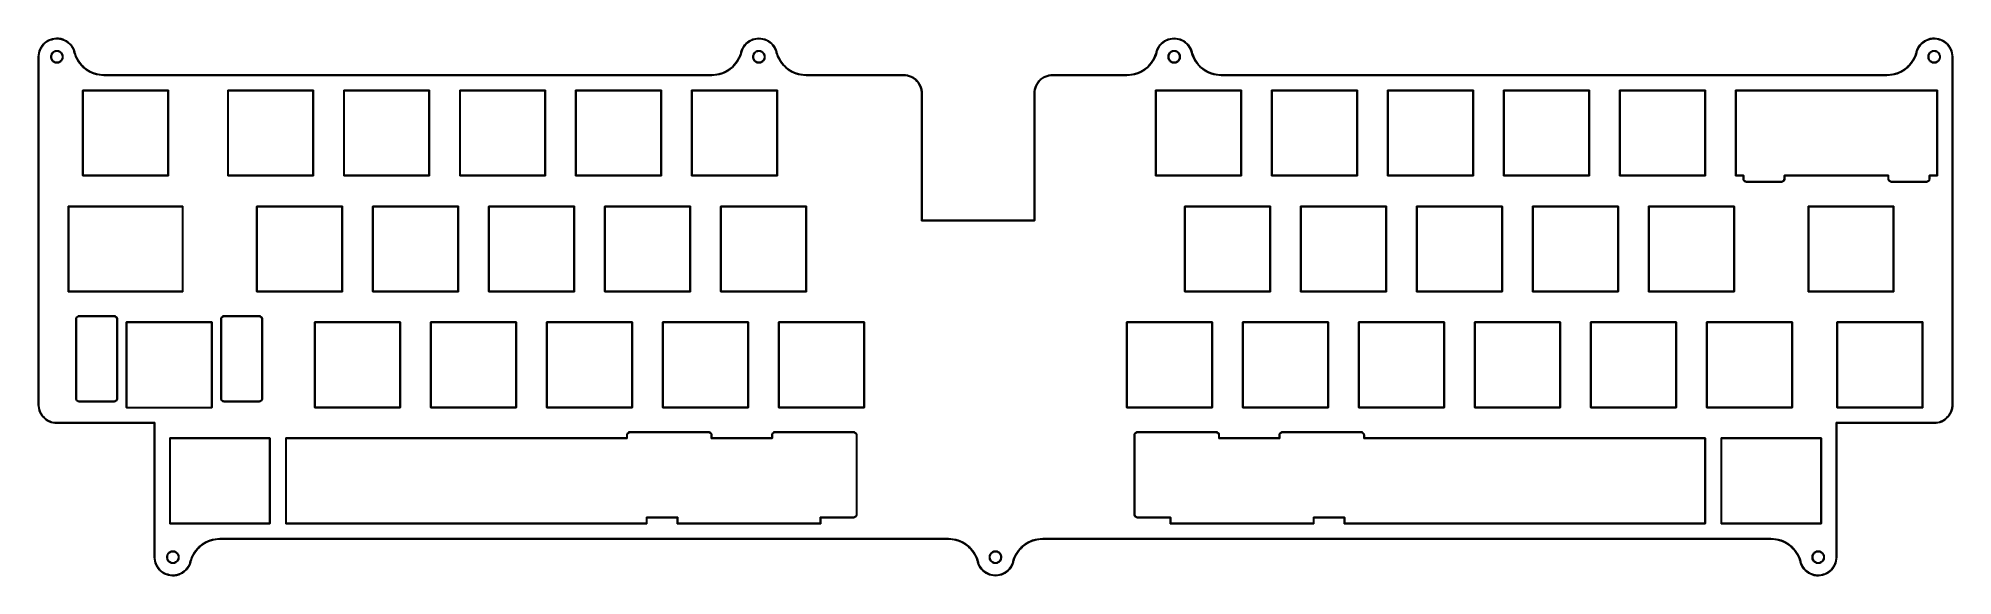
# Model space of a CAD drawing. Header units: inches. Extents: x 16 to 28.4, y -8.3 to -4.8.
import ezdxf

# ---------------------------------------------------------------- set-up
doc = ezdxf.new("R2010")
doc.units = ezdxf.units.IN
doc.header["$MEASUREMENT"] = 0
doc.layers.add('Edge.Cuts', color=52, linetype='CONTINUOUS', true_color=0xc2c200)

msp = doc.modelspace()

# ---------------------------------------------------------------- linework, layer by layer
at = {"layer": 'Edge.Cuts', "linetype": 'CONTINUOUS'}
for p, q in [((16.081, -4.828), (16.071, -4.836)), ((16.074, -4.829), (16.084, -4.821)), ((16.092, -4.821), (16.081, -4.828)), ((16.084, -4.821), (16.096, -4.814)), ((16.104, -4.815), (16.092, -4.821)), ((16.096, -4.814), (16.108, -4.809)), ((16.116, -4.811), (16.104, -4.815)), ((16.108, -4.809), (16.121, -4.805)), ((16.128, -4.807), (16.116, -4.811)), ((16.121, -4.805), (16.134, -4.803)), ((16.141, -4.806), (16.128, -4.807)), ((16.134, -4.803), (16.148, -4.802)), ((16.154, -4.806), (16.141, -4.806)), ((16.148, -4.802), (16.161, -4.802)), ((16.167, -4.807), (16.154, -4.806)), ((16.161, -4.802), (16.174, -4.804)), ((16.18, -4.81), (16.167, -4.807)), ((16.174, -4.804), (16.187, -4.808)), ((16.192, -4.814), (16.18, -4.81)), ((16.187, -4.808), (16.199, -4.813)), ((16.204, -4.819), (16.192, -4.814)), ((16.199, -4.813), (16.211, -4.819)), ((16.215, -4.826), (16.204, -4.819)), ((16.211, -4.819), (16.222, -4.826)), ((16.225, -4.833), (16.215, -4.826)), ((16.222, -4.826), (16.232, -4.835)), ((20.605, -4.836), (20.615, -4.827)), ((20.623, -4.826), (20.613, -4.834)), ((20.615, -4.827), (20.626, -4.819)), ((20.634, -4.819), (20.623, -4.826)), ((20.626, -4.819), (20.638, -4.813)), ((20.645, -4.814), (20.634, -4.819)), ((20.638, -4.813), (20.65, -4.808)), ((20.657, -4.81), (20.645, -4.814)), ((20.65, -4.808), (20.663, -4.805)), ((20.67, -4.807), (20.657, -4.81)), ((20.663, -4.805), (20.676, -4.803)), ((20.683, -4.806), (20.67, -4.807)), ((20.676, -4.803), (20.689, -4.802)), ((20.695, -4.806), (20.683, -4.806)), ((20.689, -4.802), (20.702, -4.803)), ((20.708, -4.807), (20.695, -4.806)), ((20.702, -4.803), (20.715, -4.805)), ((20.72, -4.81), (20.708, -4.807)), ((20.715, -4.805), (20.728, -4.808)), ((20.733, -4.814), (20.72, -4.81)), ((20.728, -4.808), (20.74, -4.813)), ((20.744, -4.819), (20.733, -4.814)), ((20.74, -4.813), (20.752, -4.819)), ((20.755, -4.826), (20.744, -4.819)), ((20.752, -4.819), (20.762, -4.827)), ((20.765, -4.834), (20.755, -4.826)), ((20.762, -4.827), (20.772, -4.836)), ((23.29, -4.836), (23.3, -4.827)), ((23.308, -4.826), (23.298, -4.834)), ((23.3, -4.827), (23.311, -4.819)), ((23.319, -4.819), (23.308, -4.826)), ((23.311, -4.819), (23.323, -4.813)), ((23.33, -4.814), (23.319, -4.819)), ((23.323, -4.813), (23.335, -4.808)), ((23.342, -4.81), (23.33, -4.814)), ((23.335, -4.808), (23.348, -4.805)), ((23.355, -4.807), (23.342, -4.81)), ((23.348, -4.805), (23.361, -4.803)), ((23.368, -4.806), (23.355, -4.807)), ((23.361, -4.803), (23.374, -4.802)), ((23.38, -4.806), (23.368, -4.806)), ((23.374, -4.802), (23.387, -4.803)), ((23.393, -4.807), (23.38, -4.806)), ((23.387, -4.803), (23.4, -4.805)), ((23.406, -4.81), (23.393, -4.807)), ((23.4, -4.805), (23.413, -4.808)), ((23.418, -4.814), (23.406, -4.81)), ((23.413, -4.808), (23.425, -4.813)), ((23.429, -4.819), (23.418, -4.814)), ((23.425, -4.813), (23.437, -4.819)), ((23.44, -4.826), (23.429, -4.819)), ((23.437, -4.819), (23.447, -4.827)), ((23.45, -4.834), (23.44, -4.826)), ((23.447, -4.827), (23.457, -4.836)), ((28.205, -4.835), (28.215, -4.826)), ((28.223, -4.826), (28.213, -4.833)), ((28.215, -4.826), (28.226, -4.819)), ((28.234, -4.819), (28.223, -4.826)), ((28.226, -4.819), (28.238, -4.813)), ((28.246, -4.814), (28.234, -4.819)), ((28.238, -4.813), (28.251, -4.808)), ((28.258, -4.81), (28.246, -4.814)), ((28.251, -4.808), (28.263, -4.804)), ((28.271, -4.807), (28.258, -4.81)), ((28.263, -4.804), (28.277, -4.802)), ((28.283, -4.806), (28.271, -4.807)), ((28.277, -4.802), (28.29, -4.802)), ((28.296, -4.806), (28.283, -4.806)), ((28.29, -4.802), (28.303, -4.803)), ((28.309, -4.807), (28.296, -4.806)), ((28.303, -4.803), (28.316, -4.805)), ((28.322, -4.811), (28.309, -4.807)), ((28.316, -4.805), (28.329, -4.809)), ((28.334, -4.815), (28.322, -4.811)), ((28.329, -4.809), (28.341, -4.814)), ((28.345, -4.821), (28.334, -4.815)), ((28.341, -4.814), (28.353, -4.821)), ((28.356, -4.828), (28.345, -4.821)), ((28.353, -4.821), (28.364, -4.829)), ((28.366, -4.836), (28.356, -4.828)), ((16.029, -4.922), (16.03, -4.909)), ((16.029, -7.172), (16.029, -4.922)), ((16.03, -4.909), (16.032, -4.895)), ((16.032, -4.895), (16.036, -4.883)), ((16.035, -4.903), (16.033, -4.915)), ((16.033, -4.915), (16.033, -4.922)), ((16.033, -4.922), (16.033, -7.172)), ((16.038, -4.89), (16.035, -4.903)), ((16.036, -4.883), (16.041, -4.87)), ((16.042, -4.878), (16.038, -4.89)), ((16.041, -4.87), (16.047, -4.859)), ((16.047, -4.866), (16.042, -4.878)), ((16.047, -4.859), (16.055, -4.848)), ((16.054, -4.855), (16.047, -4.866)), ((16.062, -4.845), (16.054, -4.855)), ((16.055, -4.848), (16.064, -4.838)), ((16.071, -4.836), (16.062, -4.845)), ((16.064, -4.838), (16.074, -4.829)), ((16.11, -4.918), (16.112, -4.91)), ((16.11, -4.926), (16.11, -4.918)), ((16.11, -4.918), (16.11, -4.918)), ((16.112, -4.933), (16.11, -4.926)), ((16.112, -4.91), (16.115, -4.903)), ((16.115, -4.94), (16.112, -4.933)), ((16.115, -4.912), (16.114, -4.918)), ((16.114, -4.918), (16.114, -4.925)), ((16.114, -4.925), (16.115, -4.932)), ((16.115, -4.903), (16.119, -4.897)), ((16.118, -4.905), (16.115, -4.912)), ((16.115, -4.932), (16.118, -4.939)), ((16.119, -4.947), (16.115, -4.94)), ((16.122, -4.899), (16.118, -4.905)), ((16.118, -4.939), (16.122, -4.944)), ((16.119, -4.897), (16.124, -4.891)), ((16.124, -4.952), (16.119, -4.947)), ((16.127, -4.894), (16.122, -4.899)), ((16.122, -4.944), (16.127, -4.949)), ((16.124, -4.891), (16.131, -4.887)), ((16.133, -4.89), (16.127, -4.894)), ((16.127, -4.949), (16.133, -4.953)), ((16.131, -4.887), (16.138, -4.884)), ((16.139, -4.888), (16.133, -4.89)), ((16.138, -4.884), (16.146, -4.883)), ((16.146, -4.886), (16.139, -4.888)), ((16.146, -4.883), (16.153, -4.883)), ((16.153, -4.886), (16.146, -4.886)), ((16.153, -4.883), (16.161, -4.884)), ((16.16, -4.888), (16.153, -4.886)), ((16.166, -4.89), (16.16, -4.888)), ((16.161, -4.884), (16.168, -4.887)), ((16.172, -4.894), (16.166, -4.89)), ((16.166, -4.953), (16.172, -4.949)), ((16.168, -4.887), (16.174, -4.891)), ((16.177, -4.899), (16.172, -4.894)), ((16.172, -4.949), (16.177, -4.944)), ((16.174, -4.891), (16.18, -4.897)), ((16.18, -4.947), (16.174, -4.952)), ((16.181, -4.905), (16.177, -4.899)), ((16.177, -4.944), (16.181, -4.939)), ((16.18, -4.897), (16.184, -4.903)), ((16.184, -4.94), (16.18, -4.947)), ((16.183, -4.912), (16.181, -4.905)), ((16.181, -4.939), (16.183, -4.932)), ((16.185, -4.918), (16.183, -4.912)), ((16.183, -4.932), (16.185, -4.925)), ((16.184, -4.903), (16.187, -4.91)), ((16.187, -4.933), (16.184, -4.94)), ((16.185, -4.925), (16.185, -4.918)), ((16.187, -4.91), (16.189, -4.918)), ((16.189, -4.926), (16.187, -4.933)), ((16.189, -4.918), (16.189, -4.926)), ((16.234, -4.842), (16.225, -4.833)), ((16.232, -4.835), (16.241, -4.845)), ((16.243, -4.852), (16.234, -4.842)), ((16.241, -4.845), (16.249, -4.855)), ((16.25, -4.863), (16.243, -4.852)), ((16.249, -4.855), (16.256, -4.867)), ((16.256, -4.875), (16.25, -4.863)), ((16.256, -4.867), (16.262, -4.879)), ((16.26, -4.887), (16.256, -4.875)), ((16.262, -4.893), (16.26, -4.887)), ((16.262, -4.879), (16.266, -4.892)), ((16.267, -4.909), (16.262, -4.893)), ((16.266, -4.892), (16.266, -4.892)), ((16.266, -4.892), (16.266, -4.892)), ((16.266, -4.892), (16.268, -4.9)), ((16.273, -4.924), (16.267, -4.909)), ((16.268, -4.9), (16.273, -4.915)), ((16.273, -4.915), (16.279, -4.929)), ((16.28, -4.938), (16.273, -4.924)), ((16.279, -4.929), (16.287, -4.944)), ((16.288, -4.952), (16.28, -4.938)), ((16.287, -4.944), (16.296, -4.957)), ((20.542, -4.957), (20.551, -4.944)), ((20.558, -4.938), (20.55, -4.952)), ((20.551, -4.944), (20.559, -4.929)), ((20.566, -4.924), (20.558, -4.938)), ((20.559, -4.929), (20.565, -4.915)), ((20.565, -4.915), (20.571, -4.9)), ((20.572, -4.909), (20.566, -4.924)), ((20.571, -4.9), (20.573, -4.892)), ((20.576, -4.893), (20.572, -4.909)), ((20.573, -4.892), (20.577, -4.879)), ((20.578, -4.887), (20.576, -4.893)), ((20.576, -4.893), (20.576, -4.893)), ((20.577, -4.879), (20.582, -4.867)), ((20.583, -4.875), (20.578, -4.887)), ((20.582, -4.867), (20.589, -4.856)), ((20.588, -4.863), (20.583, -4.875)), ((20.595, -4.853), (20.588, -4.863)), ((20.589, -4.856), (20.596, -4.845)), ((20.604, -4.843), (20.595, -4.853)), ((20.596, -4.845), (20.605, -4.836)), ((20.613, -4.834), (20.604, -4.843)), ((20.65, -4.918), (20.651, -4.91)), ((20.65, -4.926), (20.65, -4.918)), ((20.65, -4.918), (20.65, -4.918)), ((20.651, -4.933), (20.65, -4.926)), ((20.651, -4.91), (20.654, -4.903)), ((20.654, -4.94), (20.651, -4.933)), ((20.655, -4.912), (20.653, -4.918)), ((20.653, -4.918), (20.653, -4.925)), ((20.653, -4.925), (20.655, -4.932)), ((20.654, -4.903), (20.658, -4.897)), ((20.658, -4.947), (20.654, -4.94)), ((20.658, -4.905), (20.655, -4.912)), ((20.655, -4.932), (20.658, -4.939)), ((20.658, -4.897), (20.664, -4.891)), ((20.661, -4.899), (20.658, -4.905)), ((20.658, -4.939), (20.661, -4.944)), ((20.664, -4.952), (20.658, -4.947)), ((20.666, -4.894), (20.661, -4.899)), ((20.661, -4.944), (20.666, -4.949)), ((20.664, -4.891), (20.67, -4.887)), ((20.672, -4.89), (20.666, -4.894)), ((20.666, -4.949), (20.672, -4.953)), ((20.67, -4.887), (20.677, -4.884)), ((20.679, -4.888), (20.672, -4.89)), ((20.677, -4.884), (20.685, -4.883)), ((20.685, -4.886), (20.679, -4.888)), ((20.685, -4.883), (20.693, -4.883)), ((20.692, -4.886), (20.685, -4.886)), ((20.699, -4.888), (20.692, -4.886)), ((20.693, -4.883), (20.7, -4.884)), ((20.706, -4.89), (20.699, -4.888)), ((20.7, -4.884), (20.707, -4.887)), ((20.712, -4.894), (20.706, -4.89)), ((20.706, -4.953), (20.712, -4.949)), ((20.707, -4.887), (20.714, -4.891)), ((20.716, -4.899), (20.712, -4.894)), ((20.712, -4.949), (20.716, -4.944)), ((20.714, -4.891), (20.719, -4.897)), ((20.719, -4.947), (20.714, -4.952)), ((20.72, -4.905), (20.716, -4.899)), ((20.716, -4.944), (20.72, -4.939)), ((20.719, -4.897), (20.724, -4.903)), ((20.724, -4.94), (20.719, -4.947)), ((20.723, -4.912), (20.72, -4.905)), ((20.72, -4.939), (20.723, -4.932)), ((20.724, -4.918), (20.723, -4.912)), ((20.723, -4.932), (20.724, -4.925)), ((20.724, -4.903), (20.727, -4.91)), ((20.724, -4.925), (20.724, -4.918)), ((20.727, -4.933), (20.724, -4.94)), ((20.727, -4.91), (20.728, -4.918)), ((20.728, -4.926), (20.727, -4.933)), ((20.728, -4.918), (20.728, -4.926)), ((20.774, -4.843), (20.765, -4.834)), ((20.772, -4.836), (20.781, -4.845)), ((20.782, -4.853), (20.774, -4.843)), ((20.781, -4.845), (20.789, -4.856)), ((20.789, -4.863), (20.782, -4.853)), ((20.789, -4.856), (20.796, -4.867)), ((20.795, -4.875), (20.789, -4.863)), ((20.8, -4.887), (20.795, -4.875)), ((20.796, -4.867), (20.801, -4.879)), ((20.801, -4.893), (20.8, -4.887)), ((20.801, -4.879), (20.805, -4.892)), ((20.806, -4.909), (20.801, -4.893)), ((20.805, -4.892), (20.805, -4.892)), ((20.805, -4.892), (20.805, -4.892)), ((20.805, -4.892), (20.807, -4.9)), ((20.812, -4.924), (20.806, -4.909)), ((20.807, -4.9), (20.812, -4.915)), ((20.812, -4.915), (20.819, -4.929)), ((20.819, -4.938), (20.812, -4.924)), ((20.819, -4.929), (20.827, -4.944)), ((20.828, -4.952), (20.819, -4.938)), ((20.827, -4.944), (20.836, -4.957)), ((23.227, -4.957), (23.236, -4.944)), ((23.244, -4.938), (23.235, -4.952)), ((23.236, -4.944), (23.244, -4.929)), ((23.244, -4.929), (23.25, -4.915)), ((23.251, -4.924), (23.244, -4.938)), ((23.25, -4.915), (23.256, -4.9)), ((23.257, -4.909), (23.251, -4.924)), ((23.256, -4.9), (23.258, -4.892)), ((23.262, -4.893), (23.257, -4.909)), ((23.258, -4.892), (23.262, -4.879)), ((23.262, -4.879), (23.267, -4.867)), ((23.263, -4.887), (23.262, -4.893)), ((23.262, -4.893), (23.262, -4.893)), ((23.268, -4.875), (23.263, -4.887)), ((23.267, -4.867), (23.274, -4.856)), ((23.273, -4.863), (23.268, -4.875)), ((23.28, -4.853), (23.273, -4.863)), ((23.274, -4.856), (23.282, -4.845)), ((23.289, -4.843), (23.28, -4.853)), ((23.282, -4.845), (23.29, -4.836)), ((23.298, -4.834), (23.289, -4.843)), ((23.335, -4.918), (23.336, -4.91)), ((23.335, -4.926), (23.335, -4.918)), ((23.335, -4.918), (23.335, -4.918)), ((23.336, -4.933), (23.335, -4.926)), ((23.336, -4.91), (23.339, -4.903)), ((23.339, -4.94), (23.336, -4.933)), ((23.339, -4.903), (23.344, -4.897)), ((23.34, -4.912), (23.339, -4.918)), ((23.339, -4.918), (23.339, -4.925)), ((23.339, -4.925), (23.34, -4.932)), ((23.344, -4.947), (23.339, -4.94)), ((23.343, -4.905), (23.34, -4.912)), ((23.34, -4.932), (23.343, -4.939)), ((23.346, -4.899), (23.343, -4.905)), ((23.343, -4.939), (23.346, -4.944)), ((23.344, -4.897), (23.349, -4.891)), ((23.349, -4.952), (23.344, -4.947)), ((23.351, -4.894), (23.346, -4.899)), ((23.346, -4.944), (23.351, -4.949)), ((23.349, -4.891), (23.355, -4.887)), ((23.357, -4.89), (23.351, -4.894)), ((23.351, -4.949), (23.357, -4.953)), ((23.355, -4.887), (23.363, -4.884)), ((23.364, -4.888), (23.357, -4.89)), ((23.363, -4.884), (23.37, -4.883)), ((23.37, -4.886), (23.364, -4.888)), ((23.37, -4.883), (23.378, -4.883)), ((23.377, -4.886), (23.37, -4.886)), ((23.384, -4.888), (23.377, -4.886)), ((23.378, -4.883), (23.385, -4.884)), ((23.391, -4.89), (23.384, -4.888)), ((23.385, -4.884), (23.393, -4.887)), ((23.397, -4.894), (23.391, -4.89)), ((23.391, -4.953), (23.397, -4.949)), ((23.393, -4.887), (23.399, -4.891)), ((23.401, -4.899), (23.397, -4.894)), ((23.397, -4.949), (23.401, -4.944)), ((23.399, -4.891), (23.404, -4.897)), ((23.404, -4.947), (23.399, -4.952)), ((23.405, -4.905), (23.401, -4.899)), ((23.401, -4.944), (23.405, -4.939)), ((23.404, -4.897), (23.409, -4.903)), ((23.409, -4.94), (23.404, -4.947)), ((23.408, -4.912), (23.405, -4.905)), ((23.405, -4.939), (23.408, -4.932)), ((23.409, -4.918), (23.408, -4.912)), ((23.408, -4.932), (23.409, -4.925)), ((23.409, -4.903), (23.412, -4.91)), ((23.409, -4.925), (23.409, -4.918)), ((23.412, -4.933), (23.409, -4.94)), ((23.412, -4.91), (23.413, -4.918)), ((23.413, -4.926), (23.412, -4.933)), ((23.413, -4.918), (23.413, -4.926)), ((23.459, -4.843), (23.45, -4.834)), ((23.457, -4.836), (23.466, -4.845)), ((23.467, -4.853), (23.459, -4.843)), ((23.466, -4.845), (23.474, -4.856)), ((23.474, -4.863), (23.467, -4.853)), ((23.474, -4.856), (23.481, -4.867)), ((23.48, -4.875), (23.474, -4.863)), ((23.485, -4.887), (23.48, -4.875)), ((23.481, -4.867), (23.486, -4.879)), ((23.486, -4.893), (23.485, -4.887)), ((23.486, -4.879), (23.49, -4.892)), ((23.491, -4.909), (23.486, -4.893)), ((23.486, -4.893), (23.486, -4.893)), ((23.49, -4.892), (23.492, -4.9)), ((23.497, -4.924), (23.491, -4.909)), ((23.492, -4.9), (23.498, -4.915)), ((23.504, -4.938), (23.497, -4.924)), ((23.498, -4.915), (23.504, -4.929)), ((23.504, -4.929), (23.512, -4.944)), ((23.513, -4.952), (23.504, -4.938)), ((23.512, -4.944), (23.521, -4.957)), ((28.142, -4.957), (28.15, -4.944)), ((28.158, -4.938), (28.149, -4.952)), ((28.15, -4.944), (28.158, -4.929)), ((28.158, -4.929), (28.165, -4.915)), ((28.165, -4.924), (28.158, -4.938)), ((28.165, -4.915), (28.17, -4.9)), ((28.171, -4.909), (28.165, -4.924)), ((28.17, -4.9), (28.172, -4.892)), ((28.176, -4.893), (28.171, -4.909)), ((28.172, -4.892), (28.176, -4.879)), ((28.176, -4.879), (28.181, -4.867)), ((28.177, -4.887), (28.176, -4.893)), ((28.176, -4.893), (28.176, -4.893)), ((28.182, -4.875), (28.177, -4.887)), ((28.181, -4.867), (28.188, -4.855)), ((28.188, -4.863), (28.182, -4.875)), ((28.188, -4.855), (28.196, -4.845)), ((28.195, -4.852), (28.188, -4.863)), ((28.203, -4.842), (28.195, -4.852)), ((28.196, -4.845), (28.205, -4.835)), ((28.213, -4.833), (28.203, -4.842)), ((28.249, -4.918), (28.25, -4.91)), ((28.249, -4.926), (28.249, -4.918)), ((28.249, -4.918), (28.249, -4.918)), ((28.25, -4.933), (28.249, -4.926)), ((28.25, -4.91), (28.253, -4.903)), ((28.253, -4.94), (28.25, -4.933)), ((28.253, -4.903), (28.258, -4.897)), ((28.254, -4.912), (28.253, -4.918)), ((28.253, -4.918), (28.253, -4.925)), ((28.253, -4.925), (28.254, -4.932)), ((28.258, -4.947), (28.253, -4.94)), ((28.257, -4.905), (28.254, -4.912)), ((28.254, -4.932), (28.257, -4.939)), ((28.261, -4.899), (28.257, -4.905)), ((28.257, -4.939), (28.261, -4.944)), ((28.258, -4.897), (28.263, -4.891)), ((28.263, -4.952), (28.258, -4.947)), ((28.266, -4.894), (28.261, -4.899)), ((28.261, -4.944), (28.266, -4.949)), ((28.263, -4.891), (28.27, -4.887)), ((28.271, -4.89), (28.266, -4.894)), ((28.266, -4.949), (28.271, -4.953)), ((28.27, -4.887), (28.277, -4.884)), ((28.278, -4.888), (28.271, -4.89)), ((28.277, -4.884), (28.284, -4.883)), ((28.285, -4.886), (28.278, -4.888)), ((28.284, -4.883), (28.292, -4.883)), ((28.292, -4.886), (28.285, -4.886)), ((28.292, -4.883), (28.3, -4.884)), ((28.298, -4.888), (28.292, -4.886)), ((28.305, -4.89), (28.298, -4.888)), ((28.3, -4.884), (28.307, -4.887)), ((28.311, -4.894), (28.305, -4.89)), ((28.305, -4.953), (28.311, -4.949)), ((28.307, -4.887), (28.313, -4.891)), ((28.316, -4.899), (28.311, -4.894)), ((28.311, -4.949), (28.316, -4.944)), ((28.313, -4.891), (28.319, -4.897)), ((28.319, -4.947), (28.313, -4.952)), ((28.32, -4.905), (28.316, -4.899)), ((28.316, -4.944), (28.32, -4.939)), ((28.319, -4.897), (28.323, -4.903)), ((28.323, -4.94), (28.319, -4.947)), ((28.322, -4.912), (28.32, -4.905)), ((28.32, -4.939), (28.322, -4.932)), ((28.324, -4.918), (28.322, -4.912)), ((28.322, -4.932), (28.324, -4.925)), ((28.323, -4.903), (28.326, -4.91)), ((28.326, -4.933), (28.323, -4.94)), ((28.324, -4.925), (28.324, -4.918)), ((28.326, -4.91), (28.327, -4.918)), ((28.327, -4.926), (28.326, -4.933)), ((28.327, -4.918), (28.327, -4.926)), ((28.364, -4.829), (28.374, -4.838)), ((28.375, -4.845), (28.366, -4.836)), ((28.374, -4.838), (28.383, -4.848)), ((28.383, -4.855), (28.375, -4.845)), ((28.383, -4.848), (28.39, -4.859)), ((28.39, -4.866), (28.383, -4.855)), ((28.39, -4.859), (28.397, -4.87)), ((28.396, -4.878), (28.39, -4.866)), ((28.4, -4.89), (28.396, -4.878)), ((28.397, -4.87), (28.402, -4.883)), ((28.403, -4.903), (28.4, -4.89)), ((28.402, -4.883), (28.405, -4.895)), ((28.404, -4.915), (28.403, -4.903)), ((28.404, -4.922), (28.404, -4.915)), ((28.404, -7.172), (28.404, -4.922)), ((28.405, -4.895), (28.407, -4.909)), ((28.407, -4.909), (28.408, -4.922)), ((28.408, -4.922), (28.408, -7.172)), ((16.131, -4.957), (16.124, -4.952)), ((16.138, -4.96), (16.131, -4.957)), ((16.133, -4.953), (16.139, -4.956)), ((16.146, -4.961), (16.138, -4.96)), ((16.139, -4.956), (16.146, -4.957)), ((16.146, -4.957), (16.153, -4.957)), ((16.153, -4.961), (16.146, -4.961)), ((16.153, -4.957), (16.16, -4.956)), ((16.161, -4.96), (16.153, -4.961)), ((16.16, -4.956), (16.166, -4.953)), ((16.168, -4.957), (16.161, -4.96)), ((16.174, -4.952), (16.168, -4.957)), ((16.298, -4.966), (16.288, -4.952)), ((16.296, -4.957), (16.306, -4.97)), ((16.308, -4.978), (16.298, -4.966)), ((16.306, -4.97), (16.317, -4.981)), ((16.32, -4.99), (16.308, -4.978)), ((16.317, -4.981), (16.329, -4.992)), ((16.333, -5), (16.32, -4.99)), ((16.329, -4.992), (16.341, -5.002)), ((16.346, -5.01), (16.333, -5)), ((16.341, -5.002), (16.355, -5.011)), ((16.36, -5.018), (16.346, -5.01)), ((16.355, -5.011), (16.369, -5.019)), ((16.375, -5.025), (16.36, -5.018)), ((16.369, -5.019), (16.384, -5.025)), ((16.39, -5.031), (16.375, -5.025)), ((16.384, -5.025), (16.399, -5.03)), ((16.406, -5.036), (16.39, -5.031)), ((16.399, -5.03), (16.414, -5.034)), ((16.422, -5.039), (16.406, -5.036)), ((16.414, -5.034), (16.43, -5.037)), ((16.438, -5.041), (16.422, -5.039)), ((16.43, -5.037), (16.446, -5.038)), ((16.454, -5.042), (16.438, -5.041)), ((16.446, -5.038), (16.454, -5.038)), ((16.454, -5.038), (16.454, -5.038)), ((16.454, -5.038), (20.384, -5.038)), ((20.384, -5.042), (16.454, -5.042)), ((16.454, -5.042), (16.454, -5.042)), ((16.454, -5.042), (16.454, -5.042)), ((20.384, -5.038), (20.392, -5.038)), ((20.4, -5.041), (20.384, -5.042)), ((20.392, -5.038), (20.408, -5.037)), ((20.417, -5.039), (20.4, -5.041)), ((20.408, -5.037), (20.424, -5.034)), ((20.433, -5.036), (20.417, -5.039)), ((20.424, -5.034), (20.439, -5.03)), ((20.448, -5.031), (20.433, -5.036)), ((20.439, -5.03), (20.455, -5.025)), ((20.464, -5.025), (20.448, -5.031)), ((20.455, -5.025), (20.469, -5.019)), ((20.478, -5.018), (20.464, -5.025)), ((20.469, -5.019), (20.483, -5.011)), ((20.492, -5.01), (20.478, -5.018)), ((20.483, -5.011), (20.497, -5.002)), ((20.506, -5), (20.492, -5.01)), ((20.497, -5.002), (20.51, -4.992)), ((20.518, -4.99), (20.506, -5)), ((20.51, -4.992), (20.522, -4.981)), ((20.53, -4.978), (20.518, -4.99)), ((20.522, -4.981), (20.532, -4.97)), ((20.54, -4.966), (20.53, -4.978)), ((20.532, -4.97), (20.542, -4.957)), ((20.55, -4.952), (20.54, -4.966)), ((20.67, -4.957), (20.664, -4.952)), ((20.677, -4.96), (20.67, -4.957)), ((20.672, -4.953), (20.679, -4.956)), ((20.685, -4.961), (20.677, -4.96)), ((20.679, -4.956), (20.685, -4.957)), ((20.685, -4.957), (20.692, -4.957)), ((20.693, -4.961), (20.685, -4.961)), ((20.692, -4.957), (20.699, -4.956)), ((20.7, -4.96), (20.693, -4.961)), ((20.699, -4.956), (20.706, -4.953)), ((20.707, -4.957), (20.7, -4.96)), ((20.714, -4.952), (20.707, -4.957)), ((20.837, -4.966), (20.828, -4.952)), ((20.836, -4.957), (20.845, -4.97)), ((20.848, -4.978), (20.837, -4.966)), ((20.845, -4.97), (20.856, -4.981)), ((20.86, -4.99), (20.848, -4.978)), ((20.856, -4.981), (20.868, -4.992)), ((20.872, -5), (20.86, -4.99)), ((20.868, -4.992), (20.881, -5.002)), ((20.885, -5.01), (20.872, -5)), ((20.881, -5.002), (20.894, -5.011)), ((20.9, -5.018), (20.885, -5.01)), ((20.894, -5.011), (20.909, -5.019)), ((20.914, -5.025), (20.9, -5.018)), ((20.909, -5.019), (20.923, -5.025)), ((20.93, -5.031), (20.914, -5.025)), ((20.923, -5.025), (20.938, -5.03)), ((20.945, -5.036), (20.93, -5.031)), ((20.938, -5.03), (20.954, -5.034)), ((20.961, -5.039), (20.945, -5.036)), ((20.954, -5.034), (20.97, -5.037)), ((20.978, -5.041), (20.961, -5.039)), ((20.97, -5.037), (20.986, -5.038)), ((20.994, -5.042), (20.978, -5.041)), ((20.986, -5.038), (20.994, -5.038)), ((20.994, -5.038), (20.994, -5.038)), ((20.994, -5.038), (21.624, -5.038)), ((21.624, -5.042), (20.994, -5.042)), ((20.994, -5.042), (20.994, -5.042)), ((20.994, -5.042), (20.994, -5.042)), ((21.624, -5.038), (21.637, -5.039)), ((21.631, -5.042), (21.624, -5.042)), ((21.624, -5.042), (21.624, -5.042)), ((21.624, -5.042), (21.624, -5.042)), ((21.644, -5.043), (21.631, -5.042)), ((21.637, -5.039), (21.649, -5.041)), ((21.656, -5.046), (21.644, -5.043)), ((21.649, -5.041), (21.661, -5.044)), ((21.669, -5.051), (21.656, -5.046)), ((21.661, -5.044), (21.673, -5.048)), ((21.68, -5.056), (21.669, -5.051)), ((21.673, -5.048), (21.684, -5.054)), ((21.691, -5.063), (21.68, -5.056)), ((21.684, -5.054), (21.695, -5.061)), ((21.702, -5.071), (21.691, -5.063)), ((21.695, -5.061), (21.705, -5.069)), ((21.711, -5.081), (21.702, -5.071)), ((21.705, -5.069), (21.713, -5.078)), ((22.499, -5.078), (22.508, -5.069)), ((22.511, -5.071), (22.502, -5.081)), ((22.508, -5.069), (22.518, -5.061)), ((22.521, -5.063), (22.511, -5.071)), ((22.518, -5.061), (22.529, -5.054)), ((22.532, -5.056), (22.521, -5.063)), ((22.529, -5.054), (22.54, -5.048)), ((22.544, -5.051), (22.532, -5.056)), ((22.54, -5.048), (22.552, -5.044)), ((22.557, -5.046), (22.544, -5.051)), ((22.552, -5.044), (22.564, -5.041)), ((22.569, -5.043), (22.557, -5.046)), ((22.564, -5.041), (22.576, -5.039)), ((22.582, -5.042), (22.569, -5.043)), ((22.576, -5.039), (22.589, -5.038)), ((22.589, -5.042), (22.582, -5.042)), ((22.589, -5.038), (23.069, -5.038)), ((23.069, -5.042), (22.589, -5.042)), ((23.069, -5.038), (23.077, -5.038)), ((23.085, -5.041), (23.069, -5.042)), ((23.077, -5.038), (23.093, -5.037)), ((23.102, -5.039), (23.085, -5.041)), ((23.093, -5.037), (23.109, -5.034)), ((23.118, -5.036), (23.102, -5.039)), ((23.109, -5.034), (23.124, -5.03)), ((23.133, -5.031), (23.118, -5.036)), ((23.124, -5.03), (23.14, -5.025)), ((23.149, -5.025), (23.133, -5.031)), ((23.14, -5.025), (23.154, -5.019)), ((23.163, -5.018), (23.149, -5.025)), ((23.154, -5.019), (23.169, -5.011)), ((23.177, -5.01), (23.163, -5.018)), ((23.169, -5.011), (23.182, -5.002)), ((23.191, -5), (23.177, -5.01)), ((23.182, -5.002), (23.195, -4.992)), ((23.203, -4.99), (23.191, -5)), ((23.195, -4.992), (23.207, -4.981)), ((23.215, -4.978), (23.203, -4.99)), ((23.207, -4.981), (23.217, -4.97)), ((23.226, -4.966), (23.215, -4.978)), ((23.217, -4.97), (23.227, -4.957)), ((23.235, -4.952), (23.226, -4.966)), ((23.355, -4.957), (23.349, -4.952)), ((23.363, -4.96), (23.355, -4.957)), ((23.357, -4.953), (23.364, -4.956)), ((23.37, -4.961), (23.363, -4.96)), ((23.364, -4.956), (23.37, -4.957)), ((23.37, -4.957), (23.377, -4.957)), ((23.378, -4.961), (23.37, -4.961)), ((23.377, -4.957), (23.384, -4.956)), ((23.385, -4.96), (23.378, -4.961)), ((23.384, -4.956), (23.391, -4.953)), ((23.393, -4.957), (23.385, -4.96)), ((23.399, -4.952), (23.393, -4.957)), ((23.522, -4.966), (23.513, -4.952)), ((23.521, -4.957), (23.53, -4.97)), ((23.533, -4.978), (23.522, -4.966)), ((23.53, -4.97), (23.541, -4.981)), ((23.545, -4.99), (23.533, -4.978)), ((23.541, -4.981), (23.553, -4.992)), ((23.557, -5), (23.545, -4.99)), ((23.553, -4.992), (23.566, -5.002)), ((23.571, -5.01), (23.557, -5)), ((23.566, -5.002), (23.579, -5.011)), ((23.585, -5.018), (23.571, -5.01)), ((23.579, -5.011), (23.594, -5.019)), ((23.599, -5.025), (23.585, -5.018)), ((23.594, -5.019), (23.608, -5.025)), ((23.615, -5.031), (23.599, -5.025)), ((23.608, -5.025), (23.623, -5.03)), ((23.63, -5.036), (23.615, -5.031)), ((23.623, -5.03), (23.639, -5.034)), ((23.646, -5.039), (23.63, -5.036)), ((23.639, -5.034), (23.655, -5.037)), ((23.663, -5.041), (23.646, -5.039)), ((23.655, -5.037), (23.671, -5.038)), ((23.679, -5.042), (23.663, -5.041)), ((23.671, -5.038), (23.679, -5.038)), ((23.679, -5.038), (27.983, -5.038)), ((27.983, -5.042), (23.679, -5.042)), ((27.983, -5.038), (27.991, -5.038)), ((28, -5.041), (27.983, -5.042)), ((27.991, -5.038), (28.007, -5.037)), ((28.016, -5.039), (28, -5.041)), ((28.007, -5.037), (28.023, -5.034)), ((28.032, -5.036), (28.016, -5.039)), ((28.023, -5.034), (28.039, -5.03)), ((28.048, -5.031), (28.032, -5.036)), ((28.039, -5.03), (28.054, -5.025)), ((28.063, -5.025), (28.048, -5.031)), ((28.054, -5.025), (28.069, -5.019)), ((28.078, -5.018), (28.063, -5.025)), ((28.069, -5.019), (28.083, -5.011)), ((28.092, -5.01), (28.078, -5.018)), ((28.083, -5.011), (28.096, -5.002)), ((28.105, -5), (28.092, -5.01)), ((28.096, -5.002), (28.109, -4.992)), ((28.117, -4.99), (28.105, -5)), ((28.109, -4.992), (28.121, -4.981)), ((28.129, -4.978), (28.117, -4.99)), ((28.121, -4.981), (28.132, -4.97)), ((28.14, -4.966), (28.129, -4.978)), ((28.132, -4.97), (28.142, -4.957)), ((28.149, -4.952), (28.14, -4.966)), ((28.27, -4.957), (28.263, -4.952)), ((28.277, -4.96), (28.27, -4.957)), ((28.271, -4.953), (28.278, -4.956)), ((28.284, -4.961), (28.277, -4.96)), ((28.278, -4.956), (28.285, -4.957)), ((28.292, -4.961), (28.284, -4.961)), ((28.285, -4.957), (28.292, -4.957)), ((28.292, -4.957), (28.298, -4.956)), ((28.3, -4.96), (28.292, -4.961)), ((28.298, -4.956), (28.305, -4.953)), ((28.307, -4.957), (28.3, -4.96)), ((28.313, -4.952), (28.307, -4.957)), ((16.316, -5.139), (16.317, -5.138)), ((16.316, -5.69), (16.316, -5.139)), ((16.317, -5.138), (16.318, -5.137)), ((16.318, -5.137), (16.318, -5.137)), ((16.318, -5.137), (16.87, -5.137)), ((16.32, -5.141), (16.32, -5.688)), ((16.868, -5.141), (16.32, -5.141)), ((16.868, -5.688), (16.868, -5.141)), ((16.87, -5.137), (16.871, -5.138)), ((16.87, -5.137), (16.87, -5.137)), ((16.871, -5.138), (16.872, -5.139)), ((16.872, -5.139), (16.872, -5.69)), ((17.254, -5.138), (17.255, -5.137)), ((17.254, -5.139), (17.254, -5.138)), ((17.254, -5.69), (17.254, -5.139)), ((17.255, -5.137), (17.256, -5.137)), ((17.256, -5.137), (17.807, -5.137)), ((17.258, -5.141), (17.258, -5.688)), ((17.805, -5.141), (17.258, -5.141)), ((17.805, -5.688), (17.805, -5.141)), ((17.807, -5.137), (17.808, -5.137)), ((17.808, -5.137), (17.809, -5.138)), ((17.809, -5.138), (17.809, -5.139)), ((17.809, -5.139), (17.809, -5.69)), ((18.004, -5.138), (18.005, -5.137)), ((18.004, -5.139), (18.004, -5.138)), ((18.004, -5.69), (18.004, -5.139)), ((18.005, -5.137), (18.006, -5.137)), ((18.006, -5.137), (18.557, -5.137)), ((18.008, -5.141), (18.008, -5.688)), ((18.555, -5.141), (18.008, -5.141)), ((18.555, -5.688), (18.555, -5.141)), ((18.557, -5.137), (18.558, -5.137)), ((18.558, -5.137), (18.559, -5.138)), ((18.559, -5.138), (18.559, -5.139)), ((18.559, -5.139), (18.559, -5.69)), ((18.754, -5.138), (18.755, -5.137)), ((18.754, -5.139), (18.754, -5.138)), ((18.754, -5.69), (18.754, -5.139)), ((18.755, -5.137), (18.756, -5.137)), ((18.756, -5.137), (19.307, -5.137)), ((18.758, -5.141), (18.758, -5.688)), ((19.305, -5.141), (18.758, -5.141)), ((19.305, -5.688), (19.305, -5.141)), ((19.307, -5.137), (19.308, -5.137)), ((19.308, -5.137), (19.309, -5.138)), ((19.309, -5.138), (19.309, -5.139)), ((19.309, -5.139), (19.309, -5.69)), ((19.504, -5.138), (19.505, -5.137)), ((19.504, -5.139), (19.504, -5.138)), ((19.504, -5.69), (19.504, -5.139)), ((19.505, -5.137), (19.506, -5.137)), ((19.506, -5.137), (20.057, -5.137)), ((19.508, -5.141), (19.508, -5.688)), ((20.055, -5.141), (19.508, -5.141)), ((20.055, -5.688), (20.055, -5.141)), ((20.057, -5.137), (20.058, -5.137)), ((20.058, -5.137), (20.059, -5.138)), ((20.059, -5.138), (20.059, -5.139)), ((20.059, -5.139), (20.059, -5.69)), ((20.254, -5.138), (20.255, -5.137)), ((20.254, -5.139), (20.254, -5.138)), ((20.254, -5.69), (20.254, -5.139)), ((20.255, -5.137), (20.256, -5.137)), ((20.256, -5.137), (20.807, -5.137)), ((20.258, -5.141), (20.258, -5.688)), ((20.805, -5.141), (20.258, -5.141)), ((20.805, -5.688), (20.805, -5.141)), ((20.807, -5.137), (20.808, -5.137)), ((20.808, -5.137), (20.809, -5.138)), ((20.809, -5.138), (20.809, -5.139)), ((20.809, -5.139), (20.809, -5.69)), ((21.719, -5.091), (21.711, -5.081)), ((21.713, -5.078), (21.721, -5.088)), ((21.726, -5.102), (21.719, -5.091)), ((21.721, -5.088), (21.728, -5.098)), ((21.732, -5.114), (21.726, -5.102)), ((21.728, -5.098), (21.734, -5.109)), ((21.736, -5.126), (21.732, -5.114)), ((21.734, -5.109), (21.738, -5.121)), ((21.739, -5.139), (21.736, -5.126)), ((21.738, -5.121), (21.742, -5.133)), ((21.74, -5.152), (21.739, -5.139)), ((21.74, -5.158), (21.74, -5.152)), ((21.74, -5.981), (21.74, -5.158)), ((21.74, -5.158), (21.74, -5.158)), ((21.742, -5.133), (21.744, -5.146)), ((21.744, -5.146), (21.744, -5.158)), ((21.744, -5.158), (21.744, -5.158)), ((21.744, -5.158), (21.744, -5.979)), ((22.469, -5.146), (22.471, -5.133)), ((22.469, -5.158), (22.469, -5.146)), ((22.469, -5.979), (22.469, -5.158)), ((22.469, -5.158), (22.469, -5.158)), ((22.471, -5.133), (22.475, -5.121)), ((22.474, -5.139), (22.473, -5.152)), ((22.473, -5.152), (22.473, -5.158)), ((22.473, -5.158), (22.473, -5.158)), ((22.473, -5.158), (22.473, -5.981)), ((22.477, -5.126), (22.474, -5.139)), ((22.475, -5.121), (22.479, -5.109)), ((22.481, -5.114), (22.477, -5.126)), ((22.479, -5.109), (22.485, -5.098)), ((22.487, -5.102), (22.481, -5.114)), ((22.485, -5.098), (22.492, -5.088)), ((22.494, -5.091), (22.487, -5.102)), ((22.492, -5.088), (22.499, -5.078)), ((22.502, -5.081), (22.494, -5.091)), ((23.254, -5.138), (23.255, -5.137)), ((23.254, -5.139), (23.254, -5.138)), ((23.254, -5.69), (23.254, -5.139)), ((23.255, -5.137), (23.256, -5.137)), ((23.256, -5.137), (23.807, -5.137)), ((23.258, -5.141), (23.258, -5.688)), ((23.805, -5.141), (23.258, -5.141)), ((23.805, -5.688), (23.805, -5.141)), ((23.807, -5.137), (23.808, -5.137)), ((23.808, -5.137), (23.809, -5.138)), ((23.809, -5.138), (23.809, -5.139)), ((23.809, -5.139), (23.809, -5.69)), ((24.004, -5.138), (24.005, -5.137)), ((24.004, -5.139), (24.004, -5.138)), ((24.004, -5.69), (24.004, -5.139)), ((24.005, -5.137), (24.006, -5.137)), ((24.006, -5.137), (24.557, -5.137)), ((24.008, -5.141), (24.008, -5.688)), ((24.555, -5.141), (24.008, -5.141)), ((24.555, -5.688), (24.555, -5.141)), ((24.557, -5.137), (24.558, -5.137)), ((24.558, -5.137), (24.559, -5.138)), ((24.559, -5.138), (24.559, -5.139)), ((24.559, -5.139), (24.559, -5.69)), ((24.754, -5.138), (24.755, -5.137)), ((24.754, -5.139), (24.754, -5.138)), ((24.754, -5.69), (24.754, -5.139)), ((24.755, -5.137), (24.756, -5.137)), ((24.756, -5.137), (25.307, -5.137)), ((24.758, -5.141), (24.758, -5.688)), ((25.305, -5.141), (24.758, -5.141)), ((25.305, -5.688), (25.305, -5.141)), ((25.307, -5.137), (25.308, -5.137)), ((25.308, -5.137), (25.309, -5.138)), ((25.309, -5.138), (25.309, -5.139)), ((25.309, -5.139), (25.309, -5.69)), ((25.504, -5.138), (25.505, -5.137)), ((25.504, -5.139), (25.504, -5.138)), ((25.504, -5.69), (25.504, -5.139)), ((25.505, -5.137), (25.506, -5.137)), ((25.506, -5.137), (26.057, -5.137)), ((25.508, -5.141), (25.508, -5.688)), ((26.055, -5.141), (25.508, -5.141)), ((26.055, -5.688), (26.055, -5.141)), ((26.057, -5.137), (26.058, -5.137)), ((26.058, -5.137), (26.059, -5.138)), ((26.059, -5.138), (26.059, -5.139)), ((26.059, -5.139), (26.059, -5.69)), ((26.254, -5.138), (26.255, -5.137)), ((26.254, -5.139), (26.254, -5.138)), ((26.254, -5.69), (26.254, -5.139)), ((26.255, -5.137), (26.256, -5.137)), ((26.256, -5.137), (26.807, -5.137)), ((26.258, -5.141), (26.258, -5.688)), ((26.805, -5.141), (26.258, -5.141)), ((26.805, -5.688), (26.805, -5.141)), ((26.807, -5.137), (26.808, -5.137)), ((26.808, -5.137), (26.809, -5.138)), ((26.809, -5.138), (26.809, -5.139)), ((26.809, -5.139), (26.809, -5.69)), ((27.004, -5.138), (27.005, -5.137)), ((27.004, -5.139), (27.004, -5.138)), ((27.004, -5.69), (27.004, -5.139)), ((27.005, -5.137), (27.006, -5.137)), ((27.006, -5.137), (28.307, -5.137)), ((27.008, -5.141), (27.008, -5.688)), ((28.305, -5.141), (27.008, -5.141)), ((28.305, -5.688), (28.305, -5.141)), ((28.307, -5.137), (28.308, -5.137)), ((28.308, -5.137), (28.309, -5.138)), ((28.309, -5.138), (28.309, -5.139)), ((28.309, -5.139), (28.309, -5.69)), ((16.317, -5.691), (16.316, -5.69)), ((16.318, -5.692), (16.317, -5.691)), ((16.87, -5.692), (16.318, -5.692)), ((16.318, -5.692), (16.318, -5.692)), ((16.32, -5.688), (16.868, -5.688)), ((16.871, -5.691), (16.87, -5.692)), ((16.87, -5.692), (16.87, -5.692)), ((16.872, -5.69), (16.871, -5.691)), ((17.254, -5.691), (17.254, -5.69)), ((17.255, -5.692), (17.254, -5.691)), ((17.256, -5.692), (17.255, -5.692)), ((17.807, -5.692), (17.256, -5.692)), ((17.258, -5.688), (17.805, -5.688)), ((17.808, -5.692), (17.807, -5.692)), ((17.809, -5.691), (17.808, -5.692)), ((17.809, -5.69), (17.809, -5.691)), ((18.004, -5.691), (18.004, -5.69)), ((18.005, -5.692), (18.004, -5.691)), ((18.006, -5.692), (18.005, -5.692)), ((18.557, -5.692), (18.006, -5.692)), ((18.008, -5.688), (18.555, -5.688)), ((18.558, -5.692), (18.557, -5.692)), ((18.559, -5.691), (18.558, -5.692)), ((18.559, -5.69), (18.559, -5.691)), ((18.754, -5.691), (18.754, -5.69)), ((18.755, -5.692), (18.754, -5.691)), ((18.756, -5.692), (18.755, -5.692)), ((19.307, -5.692), (18.756, -5.692)), ((18.758, -5.688), (19.305, -5.688)), ((19.308, -5.692), (19.307, -5.692)), ((19.309, -5.691), (19.308, -5.692)), ((19.309, -5.69), (19.309, -5.691)), ((19.504, -5.691), (19.504, -5.69)), ((19.505, -5.692), (19.504, -5.691)), ((19.506, -5.692), (19.505, -5.692)), ((20.057, -5.692), (19.506, -5.692)), ((19.508, -5.688), (20.055, -5.688)), ((20.058, -5.692), (20.057, -5.692)), ((20.059, -5.691), (20.058, -5.692)), ((20.059, -5.69), (20.059, -5.691)), ((20.254, -5.691), (20.254, -5.69)), ((20.255, -5.692), (20.254, -5.691)), ((20.256, -5.692), (20.255, -5.692)), ((20.807, -5.692), (20.256, -5.692)), ((20.258, -5.688), (20.805, -5.688)), ((20.808, -5.692), (20.807, -5.692)), ((20.809, -5.691), (20.808, -5.692)), ((20.809, -5.69), (20.809, -5.691)), ((23.254, -5.691), (23.254, -5.69)), ((23.255, -5.692), (23.254, -5.691)), ((23.256, -5.692), (23.255, -5.692)), ((23.807, -5.692), (23.256, -5.692)), ((23.258, -5.688), (23.805, -5.688)), ((23.808, -5.692), (23.807, -5.692)), ((23.809, -5.691), (23.808, -5.692)), ((23.809, -5.69), (23.809, -5.691)), ((24.004, -5.691), (24.004, -5.69)), ((24.005, -5.692), (24.004, -5.691)), ((24.006, -5.692), (24.005, -5.692)), ((24.557, -5.692), (24.006, -5.692)), ((24.008, -5.688), (24.555, -5.688)), ((24.558, -5.692), (24.557, -5.692)), ((24.559, -5.691), (24.558, -5.692)), ((24.559, -5.69), (24.559, -5.691)), ((24.754, -5.691), (24.754, -5.69)), ((24.755, -5.692), (24.754, -5.691)), ((24.756, -5.692), (24.755, -5.692)), ((25.307, -5.692), (24.756, -5.692)), ((24.758, -5.688), (25.305, -5.688)), ((25.308, -5.692), (25.307, -5.692)), ((25.309, -5.691), (25.308, -5.692)), ((25.309, -5.69), (25.309, -5.691)), ((25.504, -5.691), (25.504, -5.69)), ((25.505, -5.692), (25.504, -5.691)), ((25.506, -5.692), (25.505, -5.692)), ((26.057, -5.692), (25.506, -5.692)), ((25.508, -5.688), (26.055, -5.688)), ((26.058, -5.692), (26.057, -5.692)), ((26.059, -5.691), (26.058, -5.692)), ((26.059, -5.69), (26.059, -5.691)), ((26.254, -5.691), (26.254, -5.69)), ((26.255, -5.692), (26.254, -5.691)), ((26.256, -5.692), (26.255, -5.692)), ((26.807, -5.692), (26.256, -5.692)), ((26.258, -5.688), (26.805, -5.688)), ((26.808, -5.692), (26.807, -5.692)), ((26.809, -5.691), (26.808, -5.692)), ((26.809, -5.69), (26.809, -5.691)), ((27.004, -5.691), (27.004, -5.69)), ((27.005, -5.692), (27.004, -5.691)), ((27.006, -5.692), (27.005, -5.692)), ((27.053, -5.692), (27.006, -5.692)), ((27.008, -5.688), (27.055, -5.688)), ((27.053, -5.71), (27.053, -5.692)), ((27.055, -5.688), (27.056, -5.689)), ((27.056, -5.689), (27.057, -5.69)), ((27.057, -5.69), (27.057, -5.69)), ((27.057, -5.69), (27.057, -5.71)), ((27.319, -5.69), (27.32, -5.689)), ((27.319, -5.71), (27.319, -5.69)), ((27.319, -5.69), (27.319, -5.69)), ((27.319, -5.69), (27.319, -5.69)), ((27.32, -5.689), (27.321, -5.688)), ((27.321, -5.688), (27.992, -5.688)), ((27.99, -5.692), (27.323, -5.692)), ((27.323, -5.692), (27.323, -5.71)), ((27.99, -5.71), (27.99, -5.692)), ((27.992, -5.688), (27.993, -5.689)), ((27.993, -5.689), (27.994, -5.69)), ((27.994, -5.69), (27.994, -5.69)), ((27.994, -5.69), (27.994, -5.69)), ((27.994, -5.69), (27.994, -5.71)), ((28.256, -5.69), (28.257, -5.689)), ((28.256, -5.71), (28.256, -5.69)), ((28.256, -5.69), (28.256, -5.69)), ((28.256, -5.69), (28.256, -5.69)), ((28.256, -5.69), (28.256, -5.69)), ((28.257, -5.689), (28.258, -5.688)), ((28.258, -5.688), (28.305, -5.688)), ((28.307, -5.692), (28.26, -5.692)), ((28.26, -5.692), (28.26, -5.71)), ((28.308, -5.692), (28.307, -5.692)), ((28.309, -5.691), (28.308, -5.692)), ((28.309, -5.69), (28.309, -5.691)), ((27.053, -5.715), (27.053, -5.71)), ((27.055, -5.719), (27.053, -5.715)), ((27.058, -5.724), (27.055, -5.719)), ((27.057, -5.71), (27.057, -5.712)), ((27.057, -5.712), (27.058, -5.717)), ((27.058, -5.717), (27.06, -5.721)), ((27.061, -5.727), (27.058, -5.724)), ((27.06, -5.721), (27.064, -5.724)), ((27.065, -5.73), (27.061, -5.727)), ((27.064, -5.724), (27.068, -5.727)), ((27.07, -5.731), (27.065, -5.73)), ((27.068, -5.727), (27.072, -5.728)), ((27.075, -5.732), (27.07, -5.731)), ((27.072, -5.728), (27.075, -5.728)), ((27.075, -5.728), (27.301, -5.728)), ((27.301, -5.732), (27.075, -5.732)), ((27.301, -5.728), (27.303, -5.728)), ((27.306, -5.731), (27.301, -5.732)), ((27.303, -5.728), (27.308, -5.727)), ((27.31, -5.73), (27.306, -5.731)), ((27.308, -5.727), (27.312, -5.724)), ((27.314, -5.727), (27.31, -5.73)), ((27.312, -5.724), (27.315, -5.721)), ((27.318, -5.724), (27.314, -5.727)), ((27.315, -5.721), (27.317, -5.717)), ((27.317, -5.717), (27.319, -5.712)), ((27.32, -5.719), (27.318, -5.724)), ((27.319, -5.712), (27.319, -5.71)), ((27.322, -5.715), (27.32, -5.719)), ((27.323, -5.71), (27.322, -5.715)), ((27.991, -5.715), (27.99, -5.71)), ((27.993, -5.719), (27.991, -5.715)), ((27.995, -5.724), (27.993, -5.719)), ((27.994, -5.71), (27.994, -5.712)), ((27.994, -5.712), (27.996, -5.717)), ((27.999, -5.727), (27.995, -5.724)), ((27.996, -5.717), (27.998, -5.721)), ((27.998, -5.721), (28.001, -5.724)), ((28.003, -5.73), (27.999, -5.727)), ((28.001, -5.724), (28.005, -5.727)), ((28.007, -5.731), (28.003, -5.73)), ((28.005, -5.727), (28.01, -5.728)), ((28.012, -5.732), (28.007, -5.731)), ((28.01, -5.728), (28.012, -5.728)), ((28.012, -5.728), (28.238, -5.728)), ((28.238, -5.732), (28.012, -5.732)), ((28.238, -5.728), (28.241, -5.728)), ((28.243, -5.731), (28.238, -5.732)), ((28.241, -5.728), (28.245, -5.727)), ((28.248, -5.73), (28.243, -5.731)), ((28.245, -5.727), (28.249, -5.724)), ((28.252, -5.727), (28.248, -5.73)), ((28.249, -5.724), (28.253, -5.721)), ((28.255, -5.724), (28.252, -5.727)), ((28.253, -5.721), (28.255, -5.717)), ((28.255, -5.717), (28.256, -5.712)), ((28.258, -5.719), (28.255, -5.724)), ((28.256, -5.712), (28.256, -5.71)), ((28.259, -5.715), (28.258, -5.719)), ((28.26, -5.71), (28.259, -5.715)), ((28.26, -5.71), (28.26, -5.71)), ((16.223, -5.888), (16.224, -5.887)), ((16.223, -5.889), (16.223, -5.888)), ((16.223, -6.44), (16.223, -5.889)), ((16.224, -5.887), (16.225, -5.887)), ((16.225, -5.887), (16.963, -5.887)), ((16.227, -5.891), (16.227, -6.438)), ((16.961, -5.891), (16.227, -5.891)), ((16.961, -6.438), (16.961, -5.891)), ((16.963, -5.887), (16.964, -5.887)), ((16.964, -5.887), (16.965, -5.888)), ((16.965, -5.888), (16.965, -5.889)), ((16.965, -5.889), (16.965, -6.44)), ((17.441, -5.889), (17.442, -5.888)), ((17.441, -6.44), (17.441, -5.889)), ((17.442, -5.888), (17.443, -5.887)), ((17.443, -5.887), (17.443, -5.887)), ((17.443, -5.887), (17.995, -5.887)), ((17.445, -5.891), (17.445, -6.438)), ((17.993, -5.891), (17.445, -5.891)), ((17.993, -6.438), (17.993, -5.891)), ((17.995, -5.887), (17.996, -5.888)), ((17.995, -5.887), (17.995, -5.887)), ((17.996, -5.888), (17.997, -5.889)), ((17.997, -5.889), (17.997, -6.44)), ((18.191, -5.889), (18.192, -5.888)), ((18.191, -6.44), (18.191, -5.889)), ((18.192, -5.888), (18.193, -5.887)), ((18.193, -5.887), (18.193, -5.887)), ((18.193, -5.887), (18.745, -5.887)), ((18.195, -5.891), (18.195, -6.438)), ((18.743, -5.891), (18.195, -5.891)), ((18.743, -6.438), (18.743, -5.891)), ((18.745, -5.887), (18.746, -5.888)), ((18.745, -5.887), (18.745, -5.887)), ((18.746, -5.888), (18.747, -5.889)), ((18.747, -5.889), (18.747, -6.44)), ((18.941, -5.889), (18.942, -5.888)), ((18.941, -6.44), (18.941, -5.889)), ((18.942, -5.888), (18.943, -5.887)), ((18.943, -5.887), (18.943, -5.887)), ((18.943, -5.887), (19.495, -5.887)), ((18.945, -5.891), (18.945, -6.438)), ((19.493, -5.891), (18.945, -5.891)), ((19.493, -6.438), (19.493, -5.891)), ((19.495, -5.887), (19.496, -5.888)), ((19.495, -5.887), (19.495, -5.887)), ((19.496, -5.888), (19.497, -5.889)), ((19.497, -5.889), (19.497, -6.44)), ((19.691, -5.889), (19.692, -5.888)), ((19.691, -6.44), (19.691, -5.889)), ((19.692, -5.888), (19.693, -5.887)), ((19.693, -5.887), (19.693, -5.887)), ((19.693, -5.887), (20.245, -5.887)), ((19.695, -5.891), (19.695, -6.438)), ((20.243, -5.891), (19.695, -5.891)), ((20.243, -6.438), (20.243, -5.891)), ((20.245, -5.887), (20.246, -5.888)), ((20.245, -5.887), (20.245, -5.887)), ((20.246, -5.888), (20.247, -5.889)), ((20.247, -5.889), (20.247, -6.44)), ((20.441, -5.889), (20.442, -5.888)), ((20.441, -6.44), (20.441, -5.889)), ((20.442, -5.888), (20.443, -5.887)), ((20.443, -5.887), (20.443, -5.887)), ((20.443, -5.887), (20.995, -5.887)), ((20.445, -5.891), (20.445, -6.438)), ((20.993, -5.891), (20.445, -5.891)), ((20.993, -6.438), (20.993, -5.891)), ((20.995, -5.887), (20.996, -5.888)), ((20.995, -5.887), (20.995, -5.887)), ((20.996, -5.888), (20.997, -5.889)), ((20.997, -5.889), (20.997, -6.44)), ((23.441, -5.889), (23.442, -5.888)), ((23.441, -6.44), (23.441, -5.889)), ((23.442, -5.888), (23.443, -5.887)), ((23.443, -5.887), (23.443, -5.887)), ((23.443, -5.887), (23.995, -5.887)), ((23.445, -5.891), (23.445, -6.438)), ((23.993, -5.891), (23.445, -5.891)), ((23.993, -6.438), (23.993, -5.891)), ((23.995, -5.887), (23.996, -5.888)), ((23.995, -5.887), (23.995, -5.887)), ((23.996, -5.888), (23.997, -5.889)), ((23.997, -5.889), (23.997, -6.44)), ((24.191, -5.889), (24.192, -5.888)), ((24.191, -6.44), (24.191, -5.889)), ((24.192, -5.888), (24.193, -5.887)), ((24.193, -5.887), (24.193, -5.887)), ((24.193, -5.887), (24.745, -5.887)), ((24.195, -5.891), (24.195, -6.438)), ((24.743, -5.891), (24.195, -5.891)), ((24.743, -6.438), (24.743, -5.891)), ((24.745, -5.887), (24.746, -5.888)), ((24.745, -5.887), (24.745, -5.887)), ((24.746, -5.888), (24.747, -5.889)), ((24.747, -5.889), (24.747, -6.44)), ((24.941, -5.889), (24.942, -5.888)), ((24.941, -6.44), (24.941, -5.889)), ((24.942, -5.888), (24.943, -5.887)), ((24.943, -5.887), (24.943, -5.887)), ((24.943, -5.887), (25.495, -5.887)), ((24.945, -5.891), (24.945, -6.438)), ((25.493, -5.891), (24.945, -5.891)), ((25.493, -6.438), (25.493, -5.891)), ((25.495, -5.887), (25.496, -5.888)), ((25.495, -5.887), (25.495, -5.887)), ((25.496, -5.888), (25.497, -5.889)), ((25.497, -5.889), (25.497, -6.44)), ((25.691, -5.889), (25.692, -5.888)), ((25.691, -6.44), (25.691, -5.889)), ((25.692, -5.888), (25.693, -5.887)), ((25.693, -5.887), (25.693, -5.887)), ((25.693, -5.887), (26.245, -5.887)), ((25.695, -5.891), (25.695, -6.438)), ((26.243, -5.891), (25.695, -5.891)), ((26.243, -6.438), (26.243, -5.891)), ((26.245, -5.887), (26.246, -5.888)), ((26.245, -5.887), (26.245, -5.887)), ((26.246, -5.888), (26.247, -5.889)), ((26.247, -5.889), (26.247, -6.44)), ((26.441, -5.889), (26.442, -5.888)), ((26.441, -6.44), (26.441, -5.889)), ((26.442, -5.888), (26.443, -5.887)), ((26.443, -5.887), (26.443, -5.887)), ((26.443, -5.887), (26.995, -5.887)), ((26.445, -5.891), (26.445, -6.438)), ((26.993, -5.891), (26.445, -5.891)), ((26.993, -6.438), (26.993, -5.891)), ((26.995, -5.887), (26.996, -5.888)), ((26.995, -5.887), (26.995, -5.887)), ((26.996, -5.888), (26.997, -5.889)), ((26.997, -5.889), (26.997, -6.44)), ((27.473, -5.888), (27.474, -5.887)), ((27.473, -5.889), (27.473, -5.888)), ((27.473, -6.44), (27.473, -5.889)), ((27.474, -5.887), (27.475, -5.887)), ((27.475, -5.887), (28.026, -5.887)), ((27.477, -5.891), (27.477, -6.438)), ((28.024, -5.891), (27.477, -5.891)), ((28.024, -6.438), (28.024, -5.891)), ((28.026, -5.887), (28.027, -5.887)), ((28.027, -5.887), (28.028, -5.888)), ((28.028, -5.888), (28.028, -5.889)), ((28.028, -5.889), (28.028, -6.44)), ((21.74, -5.982), (21.74, -5.981)), ((21.742, -5.983), (21.74, -5.982)), ((22.471, -5.983), (21.742, -5.983)), ((21.742, -5.983), (21.742, -5.983)), ((21.744, -5.979), (22.469, -5.979)), ((22.472, -5.982), (22.471, -5.983)), ((22.471, -5.983), (22.471, -5.983)), ((22.473, -5.981), (22.472, -5.982)), ((16.223, -6.441), (16.223, -6.44)), ((16.224, -6.442), (16.223, -6.441)), ((16.225, -6.442), (16.224, -6.442)), ((16.963, -6.442), (16.225, -6.442)), ((16.227, -6.438), (16.961, -6.438)), ((16.964, -6.442), (16.963, -6.442)), ((16.965, -6.441), (16.964, -6.442)), ((16.965, -6.44), (16.965, -6.441)), ((17.442, -6.441), (17.441, -6.44)), ((17.443, -6.442), (17.442, -6.441)), ((17.995, -6.442), (17.443, -6.442)), ((17.443, -6.442), (17.443, -6.442)), ((17.445, -6.438), (17.993, -6.438)), ((17.996, -6.441), (17.995, -6.442)), ((17.995, -6.442), (17.995, -6.442)), ((17.997, -6.44), (17.996, -6.441)), ((18.192, -6.441), (18.191, -6.44)), ((18.193, -6.442), (18.192, -6.441)), ((18.745, -6.442), (18.193, -6.442)), ((18.193, -6.442), (18.193, -6.442)), ((18.195, -6.438), (18.743, -6.438)), ((18.746, -6.441), (18.745, -6.442)), ((18.745, -6.442), (18.745, -6.442)), ((18.747, -6.44), (18.746, -6.441)), ((18.942, -6.441), (18.941, -6.44)), ((18.943, -6.442), (18.942, -6.441)), ((19.495, -6.442), (18.943, -6.442)), ((18.943, -6.442), (18.943, -6.442)), ((18.945, -6.438), (19.493, -6.438)), ((19.496, -6.441), (19.495, -6.442)), ((19.495, -6.442), (19.495, -6.442)), ((19.497, -6.44), (19.496, -6.441)), ((19.692, -6.441), (19.691, -6.44)), ((19.693, -6.442), (19.692, -6.441)), ((20.245, -6.442), (19.693, -6.442)), ((19.693, -6.442), (19.693, -6.442)), ((19.695, -6.438), (20.243, -6.438)), ((20.246, -6.441), (20.245, -6.442)), ((20.245, -6.442), (20.245, -6.442)), ((20.247, -6.44), (20.246, -6.441)), ((20.442, -6.441), (20.441, -6.44)), ((20.443, -6.442), (20.442, -6.441)), ((20.995, -6.442), (20.443, -6.442)), ((20.443, -6.442), (20.443, -6.442)), ((20.445, -6.438), (20.993, -6.438)), ((20.996, -6.441), (20.995, -6.442)), ((20.995, -6.442), (20.995, -6.442)), ((20.997, -6.44), (20.996, -6.441)), ((23.442, -6.441), (23.441, -6.44)), ((23.443, -6.442), (23.442, -6.441)), ((23.995, -6.442), (23.443, -6.442)), ((23.443, -6.442), (23.443, -6.442)), ((23.445, -6.438), (23.993, -6.438)), ((23.996, -6.441), (23.995, -6.442)), ((23.995, -6.442), (23.995, -6.442)), ((23.997, -6.44), (23.996, -6.441)), ((24.192, -6.441), (24.191, -6.44)), ((24.193, -6.442), (24.192, -6.441)), ((24.745, -6.442), (24.193, -6.442)), ((24.193, -6.442), (24.193, -6.442)), ((24.195, -6.438), (24.743, -6.438)), ((24.746, -6.441), (24.745, -6.442)), ((24.745, -6.442), (24.745, -6.442)), ((24.747, -6.44), (24.746, -6.441)), ((24.942, -6.441), (24.941, -6.44)), ((24.943, -6.442), (24.942, -6.441)), ((25.495, -6.442), (24.943, -6.442)), ((24.943, -6.442), (24.943, -6.442)), ((24.945, -6.438), (25.493, -6.438)), ((25.496, -6.441), (25.495, -6.442)), ((25.495, -6.442), (25.495, -6.442)), ((25.497, -6.44), (25.496, -6.441)), ((25.692, -6.441), (25.691, -6.44)), ((25.693, -6.442), (25.692, -6.441)), ((26.245, -6.442), (25.693, -6.442)), ((25.693, -6.442), (25.693, -6.442)), ((25.695, -6.438), (26.243, -6.438)), ((26.246, -6.441), (26.245, -6.442)), ((26.245, -6.442), (26.245, -6.442)), ((26.247, -6.44), (26.246, -6.441)), ((26.442, -6.441), (26.441, -6.44)), ((26.443, -6.442), (26.442, -6.441)), ((26.995, -6.442), (26.443, -6.442)), ((26.443, -6.442), (26.443, -6.442)), ((26.445, -6.438), (26.993, -6.438)), ((26.996, -6.441), (26.995, -6.442)), ((26.995, -6.442), (26.995, -6.442)), ((26.997, -6.44), (26.996, -6.441)), ((27.473, -6.441), (27.473, -6.44)), ((27.474, -6.442), (27.473, -6.441)), ((27.475, -6.442), (27.474, -6.442)), ((28.026, -6.442), (27.475, -6.442)), ((27.477, -6.438), (28.024, -6.438)), ((28.027, -6.442), (28.026, -6.442)), ((28.028, -6.441), (28.027, -6.442)), ((28.028, -6.44), (28.028, -6.441)), ((16.272, -6.615), (16.274, -6.61)), ((16.272, -6.62), (16.272, -6.615)), ((16.272, -7.131), (16.272, -6.62)), ((16.272, -6.62), (16.272, -6.62)), ((16.272, -6.62), (16.272, -6.62)), ((16.274, -6.61), (16.276, -6.606)), ((16.276, -6.606), (16.28, -6.603)), ((16.277, -6.613), (16.276, -6.617)), ((16.276, -6.617), (16.276, -6.62)), ((16.276, -6.62), (16.276, -6.62)), ((16.276, -6.62), (16.276, -7.131)), ((16.279, -6.609), (16.277, -6.613)), ((16.282, -6.605), (16.279, -6.609)), ((16.28, -6.603), (16.284, -6.6)), ((16.286, -6.603), (16.282, -6.605)), ((16.284, -6.6), (16.288, -6.598)), ((16.291, -6.602), (16.286, -6.603)), ((16.288, -6.598), (16.293, -6.598)), ((16.293, -6.602), (16.291, -6.602)), ((16.293, -6.598), (16.293, -6.598)), ((16.293, -6.598), (16.52, -6.598)), ((16.52, -6.602), (16.293, -6.602)), ((16.293, -6.602), (16.293, -6.602)), ((16.293, -6.602), (16.293, -6.602)), ((16.52, -6.598), (16.524, -6.598)), ((16.52, -6.598), (16.52, -6.598)), ((16.52, -6.602), (16.52, -6.602)), ((16.52, -6.602), (16.52, -6.602)), ((16.522, -6.602), (16.52, -6.602)), ((16.526, -6.603), (16.522, -6.602)), ((16.524, -6.598), (16.529, -6.6)), ((16.531, -6.605), (16.526, -6.603)), ((16.529, -6.6), (16.533, -6.603)), ((16.534, -6.609), (16.531, -6.605)), ((16.533, -6.603), (16.537, -6.606)), ((16.536, -6.613), (16.534, -6.609)), ((16.537, -6.617), (16.536, -6.613)), ((16.537, -6.606), (16.539, -6.61)), ((16.537, -6.62), (16.537, -6.617)), ((16.537, -7.131), (16.537, -6.62)), ((16.537, -6.62), (16.537, -6.62)), ((16.537, -6.62), (16.537, -6.62)), ((16.539, -6.61), (16.541, -6.615)), ((16.541, -6.615), (16.541, -6.62)), ((16.541, -6.62), (16.541, -6.62)), ((16.541, -6.62), (16.541, -7.131)), ((16.597, -7.191), (16.597, -6.639)), ((16.597, -6.639), (16.598, -6.639)), ((16.598, -6.639), (16.599, -6.638)), ((16.599, -6.638), (16.599, -6.637)), ((16.599, -6.637), (17.151, -6.637)), ((16.601, -6.641), (16.601, -7.189)), ((17.149, -6.641), (16.601, -6.641)), ((17.149, -7.189), (17.149, -6.641)), ((17.151, -6.637), (17.151, -6.638)), ((17.151, -6.638), (17.152, -6.639)), ((17.152, -6.639), (17.153, -6.639)), ((17.153, -6.639), (17.153, -7.191)), ((17.209, -6.62), (17.21, -6.615)), ((17.209, -7.131), (17.209, -6.62)), ((17.209, -6.62), (17.209, -6.62)), ((17.21, -6.615), (17.211, -6.61)), ((17.211, -6.61), (17.214, -6.606)), ((17.214, -6.613), (17.213, -6.617)), ((17.213, -6.617), (17.213, -6.62)), ((17.213, -6.62), (17.213, -6.62)), ((17.213, -6.62), (17.213, -7.131)), ((17.214, -6.606), (17.217, -6.603)), ((17.217, -6.609), (17.214, -6.613)), ((17.217, -6.603), (17.221, -6.6)), ((17.22, -6.605), (17.217, -6.609)), ((17.224, -6.603), (17.22, -6.605)), ((17.221, -6.6), (17.226, -6.598)), ((17.228, -6.602), (17.224, -6.603)), ((17.226, -6.598), (17.231, -6.598)), ((17.231, -6.602), (17.228, -6.602)), ((17.231, -6.598), (17.231, -6.598)), ((17.231, -6.598), (17.457, -6.598)), ((17.457, -6.602), (17.231, -6.602)), ((17.231, -6.602), (17.231, -6.602)), ((17.231, -6.602), (17.231, -6.602)), ((17.457, -6.598), (17.462, -6.598)), ((17.457, -6.598), (17.457, -6.598)), ((17.457, -6.602), (17.457, -6.602)), ((17.457, -6.602), (17.457, -6.602)), ((17.459, -6.602), (17.457, -6.602)), ((17.464, -6.603), (17.459, -6.602)), ((17.462, -6.598), (17.467, -6.6)), ((17.468, -6.605), (17.464, -6.603)), ((17.467, -6.6), (17.471, -6.603)), ((17.471, -6.609), (17.468, -6.605)), ((17.471, -6.603), (17.474, -6.606)), ((17.474, -6.613), (17.471, -6.609)), ((17.474, -6.606), (17.477, -6.61)), ((17.475, -6.617), (17.474, -6.613)), ((17.475, -6.62), (17.475, -6.617)), ((17.475, -7.131), (17.475, -6.62)), ((17.475, -6.62), (17.475, -6.62)), ((17.475, -6.62), (17.475, -6.62)), ((17.477, -6.61), (17.478, -6.615)), ((17.478, -6.615), (17.479, -6.62)), ((17.479, -6.62), (17.479, -6.62)), ((17.479, -6.62), (17.479, -7.131)), ((17.816, -6.639), (17.817, -6.638)), ((17.816, -7.19), (17.816, -6.639)), ((17.817, -6.638), (17.818, -6.637)), ((17.818, -6.637), (17.818, -6.637)), ((17.818, -6.637), (18.37, -6.637)), ((17.82, -6.641), (17.82, -7.188)), ((18.368, -6.641), (17.82, -6.641)), ((18.368, -7.188), (18.368, -6.641)), ((18.37, -6.637), (18.371, -6.638)), ((18.37, -6.637), (18.37, -6.637)), ((18.371, -6.638), (18.372, -6.639)), ((18.372, -6.639), (18.372, -7.19)), ((18.566, -6.639), (18.567, -6.638)), ((18.566, -7.19), (18.566, -6.639)), ((18.567, -6.638), (18.568, -6.637)), ((18.568, -6.637), (18.568, -6.637)), ((18.568, -6.637), (19.12, -6.637)), ((18.57, -6.641), (18.57, -7.188)), ((19.118, -6.641), (18.57, -6.641)), ((19.118, -7.188), (19.118, -6.641)), ((19.12, -6.637), (19.121, -6.638)), ((19.12, -6.637), (19.12, -6.637)), ((19.121, -6.638), (19.122, -6.639)), ((19.122, -6.639), (19.122, -7.19)), ((19.316, -6.639), (19.317, -6.638)), ((19.316, -7.19), (19.316, -6.639)), ((19.317, -6.638), (19.318, -6.637)), ((19.318, -6.637), (19.318, -6.637)), ((19.318, -6.637), (19.87, -6.637)), ((19.32, -6.641), (19.32, -7.188)), ((19.868, -6.641), (19.32, -6.641)), ((19.868, -7.188), (19.868, -6.641)), ((19.87, -6.637), (19.871, -6.638)), ((19.87, -6.637), (19.87, -6.637)), ((19.871, -6.638), (19.872, -6.639)), ((19.872, -6.639), (19.872, -7.19)), ((20.066, -6.639), (20.067, -6.638)), ((20.066, -7.19), (20.066, -6.639)), ((20.067, -6.638), (20.068, -6.637)), ((20.068, -6.637), (20.068, -6.637)), ((20.068, -6.637), (20.62, -6.637)), ((20.07, -6.641), (20.07, -7.188)), ((20.618, -6.641), (20.07, -6.641)), ((20.618, -7.188), (20.618, -6.641)), ((20.62, -6.637), (20.621, -6.638)), ((20.62, -6.637), (20.62, -6.637)), ((20.621, -6.638), (20.622, -6.639)), ((20.622, -6.639), (20.622, -7.19)), ((20.816, -6.639), (20.817, -6.638)), ((20.816, -7.19), (20.816, -6.639)), ((20.817, -6.638), (20.818, -6.637)), ((20.818, -6.637), (20.818, -6.637)), ((20.818, -6.637), (21.37, -6.637)), ((20.82, -6.641), (20.82, -7.188)), ((21.368, -6.641), (20.82, -6.641)), ((21.368, -7.188), (21.368, -6.641)), ((21.37, -6.637), (21.371, -6.638)), ((21.37, -6.637), (21.37, -6.637)), ((21.371, -6.638), (21.372, -6.639)), ((21.372, -6.639), (21.372, -7.19)), ((23.066, -6.639), (23.067, -6.638)), ((23.066, -7.19), (23.066, -6.639)), ((23.067, -6.638), (23.068, -6.637)), ((23.068, -6.637), (23.068, -6.637)), ((23.068, -6.637), (23.62, -6.637)), ((23.07, -6.641), (23.07, -7.188)), ((23.618, -6.641), (23.07, -6.641)), ((23.618, -7.188), (23.618, -6.641)), ((23.62, -6.637), (23.621, -6.638)), ((23.62, -6.637), (23.62, -6.637)), ((23.621, -6.638), (23.622, -6.639)), ((23.622, -6.639), (23.622, -7.19)), ((23.816, -6.639), (23.817, -6.638)), ((23.816, -7.19), (23.816, -6.639)), ((23.817, -6.638), (23.818, -6.637)), ((23.818, -6.637), (23.818, -6.637)), ((23.818, -6.637), (24.37, -6.637)), ((23.82, -6.641), (23.82, -7.188)), ((24.368, -6.641), (23.82, -6.641)), ((24.368, -7.188), (24.368, -6.641)), ((24.37, -6.637), (24.371, -6.638)), ((24.37, -6.637), (24.37, -6.637)), ((24.371, -6.638), (24.372, -6.639)), ((24.372, -6.639), (24.372, -7.19)), ((24.566, -6.639), (24.567, -6.638)), ((24.566, -7.19), (24.566, -6.639)), ((24.567, -6.638), (24.568, -6.637)), ((24.568, -6.637), (24.568, -6.637)), ((24.568, -6.637), (25.12, -6.637)), ((24.57, -6.641), (24.57, -7.188)), ((25.118, -6.641), (24.57, -6.641)), ((25.118, -7.188), (25.118, -6.641)), ((25.12, -6.637), (25.121, -6.638)), ((25.12, -6.637), (25.12, -6.637)), ((25.121, -6.638), (25.122, -6.639)), ((25.122, -6.639), (25.122, -7.19)), ((25.316, -6.639), (25.317, -6.638)), ((25.316, -7.19), (25.316, -6.639)), ((25.317, -6.638), (25.318, -6.637)), ((25.318, -6.637), (25.318, -6.637)), ((25.318, -6.637), (25.87, -6.637)), ((25.32, -6.641), (25.32, -7.188)), ((25.868, -6.641), (25.32, -6.641)), ((25.868, -7.188), (25.868, -6.641)), ((25.87, -6.637), (25.871, -6.638)), ((25.87, -6.637), (25.87, -6.637)), ((25.871, -6.638), (25.872, -6.639)), ((25.872, -6.639), (25.872, -7.19)), ((26.066, -6.639), (26.067, -6.638)), ((26.066, -7.19), (26.066, -6.639)), ((26.067, -6.638), (26.068, -6.637)), ((26.068, -6.637), (26.068, -6.637)), ((26.068, -6.637), (26.62, -6.637)), ((26.07, -6.641), (26.07, -7.188)), ((26.618, -6.641), (26.07, -6.641)), ((26.618, -7.188), (26.618, -6.641)), ((26.62, -6.637), (26.621, -6.638)), ((26.62, -6.637), (26.62, -6.637)), ((26.621, -6.638), (26.622, -6.639)), ((26.622, -6.639), (26.622, -7.19)), ((26.816, -6.639), (26.817, -6.638)), ((26.816, -7.19), (26.816, -6.639)), ((26.817, -6.638), (26.818, -6.637)), ((26.818, -6.637), (26.818, -6.637)), ((26.818, -6.637), (27.37, -6.637)), ((26.82, -6.641), (26.82, -7.188)), ((27.368, -6.641), (26.82, -6.641)), ((27.368, -7.188), (27.368, -6.641)), ((27.37, -6.637), (27.371, -6.638)), ((27.37, -6.637), (27.37, -6.637)), ((27.371, -6.638), (27.372, -6.639)), ((27.372, -6.639), (27.372, -7.19)), ((27.66, -6.638), (27.661, -6.637)), ((27.66, -6.639), (27.66, -6.638)), ((27.66, -7.19), (27.66, -6.639)), ((27.661, -6.637), (27.662, -6.637)), ((27.662, -6.637), (28.213, -6.637)), ((27.664, -6.641), (27.664, -7.188)), ((28.211, -6.641), (27.664, -6.641)), ((28.211, -7.188), (28.211, -6.641)), ((28.213, -6.637), (28.214, -6.637)), ((28.214, -6.637), (28.215, -6.638)), ((28.215, -6.638), (28.215, -6.639)), ((28.215, -6.639), (28.215, -7.19)), ((16.03, -7.184), (16.029, -7.172)), ((16.029, -7.172), (16.029, -7.172)), ((16.033, -7.172), (16.033, -7.178)), ((16.033, -7.178), (16.035, -7.191)), ((16.272, -7.136), (16.272, -7.131)), ((16.272, -7.131), (16.272, -7.131)), ((16.274, -7.141), (16.272, -7.136)), ((16.276, -7.145), (16.274, -7.141)), ((16.276, -7.131), (16.276, -7.131)), ((16.276, -7.131), (16.276, -7.131)), ((16.276, -7.131), (16.276, -7.134)), ((16.276, -7.134), (16.277, -7.138)), ((16.28, -7.148), (16.276, -7.145)), ((16.277, -7.138), (16.279, -7.142)), ((16.279, -7.142), (16.282, -7.146)), ((16.284, -7.151), (16.28, -7.148)), ((16.282, -7.146), (16.286, -7.148)), ((16.288, -7.152), (16.284, -7.151)), ((16.286, -7.148), (16.291, -7.149)), ((16.293, -7.153), (16.288, -7.152)), ((16.291, -7.149), (16.293, -7.149)), ((16.293, -7.149), (16.52, -7.149)), ((16.52, -7.153), (16.293, -7.153)), ((16.293, -7.153), (16.293, -7.153)), ((16.293, -7.153), (16.293, -7.153)), ((16.52, -7.149), (16.522, -7.149)), ((16.524, -7.152), (16.52, -7.153)), ((16.52, -7.153), (16.52, -7.153)), ((16.52, -7.153), (16.52, -7.153)), ((16.522, -7.149), (16.526, -7.148)), ((16.529, -7.151), (16.524, -7.152)), ((16.526, -7.148), (16.531, -7.146)), ((16.533, -7.148), (16.529, -7.151)), ((16.531, -7.146), (16.534, -7.142)), ((16.537, -7.145), (16.533, -7.148)), ((16.534, -7.142), (16.536, -7.138)), ((16.536, -7.138), (16.537, -7.134)), ((16.537, -7.134), (16.537, -7.131)), ((16.539, -7.141), (16.537, -7.145)), ((16.541, -7.136), (16.539, -7.141)), ((16.541, -7.131), (16.541, -7.131)), ((16.541, -7.131), (16.541, -7.136)), ((17.21, -7.136), (17.209, -7.131)), ((17.209, -7.131), (17.209, -7.131)), ((17.209, -7.131), (17.209, -7.131)), ((17.211, -7.141), (17.21, -7.136)), ((17.214, -7.145), (17.211, -7.141)), ((17.213, -7.131), (17.213, -7.134)), ((17.213, -7.134), (17.214, -7.138)), ((17.214, -7.138), (17.217, -7.142)), ((17.217, -7.148), (17.214, -7.145)), ((17.217, -7.142), (17.22, -7.146)), ((17.221, -7.151), (17.217, -7.148)), ((17.22, -7.146), (17.224, -7.148)), ((17.226, -7.152), (17.221, -7.151)), ((17.224, -7.148), (17.228, -7.149)), ((17.231, -7.153), (17.226, -7.152)), ((17.228, -7.149), (17.231, -7.149)), ((17.231, -7.149), (17.457, -7.149)), ((17.457, -7.153), (17.231, -7.153)), ((17.231, -7.153), (17.231, -7.153)), ((17.231, -7.153), (17.231, -7.153)), ((17.457, -7.149), (17.459, -7.149)), ((17.462, -7.152), (17.457, -7.153)), ((17.457, -7.153), (17.457, -7.153)), ((17.457, -7.153), (17.457, -7.153)), ((17.459, -7.149), (17.464, -7.148)), ((17.467, -7.151), (17.462, -7.152)), ((17.464, -7.148), (17.468, -7.146)), ((17.471, -7.148), (17.467, -7.151)), ((17.468, -7.146), (17.471, -7.142)), ((17.471, -7.142), (17.474, -7.138)), ((17.474, -7.145), (17.471, -7.148)), ((17.474, -7.138), (17.475, -7.134)), ((17.477, -7.141), (17.474, -7.145)), ((17.475, -7.134), (17.475, -7.131)), ((17.478, -7.136), (17.477, -7.141)), ((17.479, -7.131), (17.478, -7.136)), ((17.479, -7.131), (17.479, -7.131)), ((28.403, -7.191), (28.404, -7.178)), ((28.404, -7.178), (28.404, -7.172)), ((28.404, -7.172), (28.404, -7.172)), ((28.408, -7.172), (28.408, -7.172)), ((28.408, -7.172), (28.408, -7.184)), ((16.032, -7.197), (16.03, -7.184)), ((16.035, -7.209), (16.032, -7.197)), ((16.035, -7.191), (16.038, -7.204)), ((16.04, -7.221), (16.035, -7.209)), ((16.038, -7.204), (16.042, -7.216)), ((16.045, -7.232), (16.04, -7.221)), ((16.042, -7.216), (16.048, -7.228)), ((16.052, -7.242), (16.045, -7.232)), ((16.048, -7.228), (16.054, -7.239)), ((16.06, -7.252), (16.052, -7.242)), ((16.054, -7.239), (16.063, -7.249)), ((16.069, -7.261), (16.06, -7.252)), ((16.063, -7.249), (16.072, -7.259)), ((16.079, -7.269), (16.069, -7.261)), ((16.072, -7.259), (16.082, -7.267)), ((16.089, -7.276), (16.079, -7.269)), ((16.082, -7.267), (16.093, -7.274)), ((16.101, -7.282), (16.089, -7.276)), ((16.093, -7.274), (16.105, -7.279)), ((16.112, -7.286), (16.101, -7.282)), ((16.105, -7.279), (16.117, -7.284)), ((16.124, -7.289), (16.112, -7.286)), ((16.117, -7.284), (16.13, -7.287)), ((16.137, -7.291), (16.124, -7.289)), ((16.13, -7.287), (16.143, -7.288)), ((16.149, -7.292), (16.137, -7.291)), ((16.143, -7.288), (16.149, -7.288)), ((16.149, -7.288), (16.781, -7.288)), ((16.779, -7.292), (16.149, -7.292)), ((16.149, -7.292), (16.149, -7.292)), ((16.149, -7.292), (16.149, -7.292)), ((16.598, -7.191), (16.597, -7.191)), ((16.599, -7.192), (16.598, -7.191)), ((16.599, -7.193), (16.599, -7.192)), ((17.151, -7.193), (16.599, -7.193)), ((16.601, -7.189), (17.149, -7.189)), ((16.779, -8.158), (16.779, -7.292)), ((16.781, -7.288), (16.782, -7.288)), ((16.782, -7.288), (16.783, -7.289)), ((16.783, -7.289), (16.783, -7.29)), ((16.783, -7.29), (16.783, -8.158)), ((17.152, -7.191), (17.151, -7.192)), ((17.151, -7.192), (17.151, -7.193)), ((17.153, -7.191), (17.152, -7.191)), ((17.817, -7.191), (17.816, -7.19)), ((17.818, -7.192), (17.817, -7.191)), ((18.37, -7.192), (17.818, -7.192)), ((17.818, -7.192), (17.818, -7.192)), ((17.82, -7.188), (18.368, -7.188)), ((18.371, -7.191), (18.37, -7.192)), ((18.37, -7.192), (18.37, -7.192)), ((18.372, -7.19), (18.371, -7.191)), ((18.567, -7.191), (18.566, -7.19)), ((18.568, -7.192), (18.567, -7.191)), ((19.12, -7.192), (18.568, -7.192)), ((18.568, -7.192), (18.568, -7.192)), ((18.57, -7.188), (19.118, -7.188)), ((19.121, -7.191), (19.12, -7.192)), ((19.12, -7.192), (19.12, -7.192)), ((19.122, -7.19), (19.121, -7.191)), ((19.317, -7.191), (19.316, -7.19)), ((19.318, -7.192), (19.317, -7.191)), ((19.87, -7.192), (19.318, -7.192)), ((19.318, -7.192), (19.318, -7.192)), ((19.32, -7.188), (19.868, -7.188)), ((19.871, -7.191), (19.87, -7.192)), ((19.87, -7.192), (19.87, -7.192)), ((19.872, -7.19), (19.871, -7.191)), ((20.067, -7.191), (20.066, -7.19)), ((20.068, -7.192), (20.067, -7.191)), ((20.62, -7.192), (20.068, -7.192)), ((20.068, -7.192), (20.068, -7.192)), ((20.07, -7.188), (20.618, -7.188)), ((20.621, -7.191), (20.62, -7.192)), ((20.62, -7.192), (20.62, -7.192)), ((20.622, -7.19), (20.621, -7.191)), ((20.817, -7.191), (20.816, -7.19)), ((20.818, -7.192), (20.817, -7.191)), ((21.37, -7.192), (20.818, -7.192)), ((20.818, -7.192), (20.818, -7.192)), ((20.82, -7.188), (21.368, -7.188)), ((21.371, -7.191), (21.37, -7.192)), ((21.37, -7.192), (21.37, -7.192)), ((21.372, -7.19), (21.371, -7.191)), ((23.067, -7.191), (23.066, -7.19)), ((23.068, -7.192), (23.067, -7.191)), ((23.62, -7.192), (23.068, -7.192)), ((23.068, -7.192), (23.068, -7.192)), ((23.07, -7.188), (23.618, -7.188)), ((23.621, -7.191), (23.62, -7.192)), ((23.62, -7.192), (23.62, -7.192)), ((23.622, -7.19), (23.621, -7.191)), ((23.817, -7.191), (23.816, -7.19)), ((23.818, -7.192), (23.817, -7.191)), ((24.37, -7.192), (23.818, -7.192)), ((23.818, -7.192), (23.818, -7.192)), ((23.82, -7.188), (24.368, -7.188)), ((24.371, -7.191), (24.37, -7.192)), ((24.37, -7.192), (24.37, -7.192)), ((24.372, -7.19), (24.371, -7.191)), ((24.567, -7.191), (24.566, -7.19)), ((24.568, -7.192), (24.567, -7.191)), ((25.12, -7.192), (24.568, -7.192)), ((24.568, -7.192), (24.568, -7.192)), ((24.57, -7.188), (25.118, -7.188)), ((25.121, -7.191), (25.12, -7.192)), ((25.12, -7.192), (25.12, -7.192)), ((25.122, -7.19), (25.121, -7.191)), ((25.317, -7.191), (25.316, -7.19)), ((25.318, -7.192), (25.317, -7.191)), ((25.87, -7.192), (25.318, -7.192)), ((25.318, -7.192), (25.318, -7.192)), ((25.32, -7.188), (25.868, -7.188)), ((25.871, -7.191), (25.87, -7.192)), ((25.87, -7.192), (25.87, -7.192)), ((25.872, -7.19), (25.871, -7.191)), ((26.067, -7.191), (26.066, -7.19)), ((26.068, -7.192), (26.067, -7.191)), ((26.62, -7.192), (26.068, -7.192)), ((26.068, -7.192), (26.068, -7.192)), ((26.07, -7.188), (26.618, -7.188)), ((26.621, -7.191), (26.62, -7.192)), ((26.62, -7.192), (26.62, -7.192)), ((26.622, -7.19), (26.621, -7.191)), ((26.817, -7.191), (26.816, -7.19)), ((26.818, -7.192), (26.817, -7.191)), ((27.37, -7.192), (26.818, -7.192)), ((26.818, -7.192), (26.818, -7.192)), ((26.82, -7.188), (27.368, -7.188)), ((27.371, -7.191), (27.37, -7.192)), ((27.37, -7.192), (27.37, -7.192)), ((27.372, -7.19), (27.371, -7.191)), ((27.654, -7.289), (27.655, -7.288)), ((27.654, -7.29), (27.654, -7.289)), ((27.654, -8.158), (27.654, -7.29)), ((27.655, -7.288), (27.656, -7.288)), ((27.656, -7.288), (28.288, -7.288)), ((28.288, -7.292), (27.658, -7.292)), ((27.658, -7.292), (27.658, -8.158)), ((27.66, -7.191), (27.66, -7.19)), ((27.661, -7.192), (27.66, -7.191)), ((27.662, -7.192), (27.661, -7.192)), ((28.213, -7.192), (27.662, -7.192)), ((27.664, -7.188), (28.211, -7.188)), ((28.214, -7.192), (28.213, -7.192)), ((28.215, -7.191), (28.214, -7.192)), ((28.215, -7.19), (28.215, -7.191)), ((28.288, -7.288), (28.295, -7.288)), ((28.301, -7.291), (28.288, -7.292)), ((28.295, -7.288), (28.308, -7.287)), ((28.313, -7.289), (28.301, -7.291)), ((28.308, -7.287), (28.32, -7.284)), ((28.325, -7.286), (28.313, -7.289)), ((28.32, -7.284), (28.333, -7.279)), ((28.337, -7.282), (28.325, -7.286)), ((28.333, -7.279), (28.344, -7.274)), ((28.348, -7.276), (28.337, -7.282)), ((28.344, -7.274), (28.355, -7.267)), ((28.359, -7.269), (28.348, -7.276)), ((28.355, -7.267), (28.366, -7.259)), ((28.368, -7.261), (28.359, -7.269)), ((28.366, -7.259), (28.375, -7.249)), ((28.377, -7.252), (28.368, -7.261)), ((28.375, -7.249), (28.383, -7.239)), ((28.385, -7.242), (28.377, -7.252)), ((28.383, -7.239), (28.39, -7.228)), ((28.392, -7.232), (28.385, -7.242)), ((28.39, -7.228), (28.396, -7.216)), ((28.398, -7.221), (28.392, -7.232)), ((28.396, -7.216), (28.4, -7.204)), ((28.402, -7.209), (28.398, -7.221)), ((28.4, -7.204), (28.403, -7.191)), ((28.406, -7.197), (28.402, -7.209)), ((28.408, -7.184), (28.406, -7.197)), ((16.879, -7.388), (16.88, -7.387)), ((16.879, -7.389), (16.879, -7.388)), ((16.879, -7.94), (16.879, -7.389)), ((16.88, -7.387), (16.881, -7.387)), ((16.881, -7.387), (17.526, -7.387)), ((16.883, -7.391), (16.883, -7.938)), ((17.524, -7.391), (16.883, -7.391)), ((17.524, -7.938), (17.524, -7.391)), ((17.526, -7.387), (17.527, -7.387)), ((17.527, -7.387), (17.528, -7.388)), ((17.528, -7.388), (17.528, -7.389)), ((17.528, -7.389), (17.528, -7.94)), ((17.629, -7.388), (17.63, -7.387)), ((17.629, -7.389), (17.629, -7.388)), ((17.629, -7.94), (17.629, -7.389)), ((17.63, -7.387), (17.631, -7.387)), ((17.631, -7.387), (19.834, -7.387)), ((19.836, -7.391), (17.633, -7.391)), ((17.633, -7.391), (17.633, -7.938)), ((19.834, -7.37), (19.835, -7.365)), ((19.834, -7.387), (19.834, -7.37)), ((19.834, -7.37), (19.834, -7.37)), ((19.834, -7.37), (19.834, -7.37)), ((19.835, -7.365), (19.836, -7.36)), ((19.836, -7.36), (19.839, -7.356)), ((19.837, -7.391), (19.836, -7.391)), ((19.838, -7.39), (19.837, -7.39)), ((19.837, -7.39), (19.837, -7.391)), ((19.837, -7.391), (19.837, -7.391)), ((19.837, -7.391), (19.837, -7.391)), ((19.839, -7.363), (19.838, -7.367)), ((19.838, -7.367), (19.838, -7.37)), ((19.838, -7.37), (19.838, -7.37)), ((19.838, -7.37), (19.838, -7.389)), ((19.838, -7.389), (19.838, -7.39)), ((19.838, -7.39), (19.838, -7.39)), ((19.838, -7.39), (19.838, -7.39)), ((19.839, -7.356), (19.842, -7.353)), ((19.842, -7.359), (19.839, -7.363)), ((19.842, -7.353), (19.846, -7.35)), ((19.845, -7.355), (19.842, -7.359)), ((19.849, -7.353), (19.845, -7.355)), ((19.846, -7.35), (19.851, -7.348)), ((19.853, -7.352), (19.849, -7.353)), ((19.851, -7.348), (19.856, -7.348)), ((19.856, -7.352), (19.853, -7.352)), ((19.856, -7.348), (19.856, -7.348)), ((19.856, -7.348), (19.856, -7.348)), ((19.856, -7.348), (20.363, -7.348)), ((20.363, -7.352), (19.856, -7.352)), ((20.363, -7.348), (20.368, -7.348)), ((20.363, -7.348), (20.363, -7.348)), ((20.366, -7.352), (20.363, -7.352)), ((20.363, -7.352), (20.363, -7.352)), ((20.363, -7.352), (20.363, -7.352)), ((20.37, -7.353), (20.366, -7.352)), ((20.368, -7.348), (20.373, -7.35)), ((20.374, -7.355), (20.37, -7.353)), ((20.373, -7.35), (20.377, -7.353)), ((20.378, -7.359), (20.374, -7.355)), ((20.377, -7.353), (20.38, -7.356)), ((20.38, -7.363), (20.378, -7.359)), ((20.38, -7.356), (20.383, -7.36)), ((20.381, -7.367), (20.38, -7.363)), ((20.381, -7.37), (20.381, -7.367)), ((20.381, -7.389), (20.381, -7.37)), ((20.381, -7.37), (20.381, -7.37)), ((20.381, -7.37), (20.381, -7.37)), ((20.381, -7.39), (20.381, -7.389)), ((20.382, -7.391), (20.381, -7.39)), ((20.383, -7.391), (20.382, -7.391)), ((20.383, -7.36), (20.384, -7.365)), ((20.774, -7.391), (20.383, -7.391)), ((20.384, -7.365), (20.385, -7.37)), ((20.385, -7.37), (20.385, -7.37)), ((20.385, -7.37), (20.385, -7.387)), ((20.385, -7.387), (20.772, -7.387)), ((20.772, -7.365), (20.774, -7.36)), ((20.772, -7.37), (20.772, -7.365)), ((20.772, -7.387), (20.772, -7.37)), ((20.772, -7.37), (20.772, -7.37)), ((20.774, -7.36), (20.776, -7.356)), ((20.775, -7.39), (20.774, -7.391)), ((20.774, -7.391), (20.774, -7.391)), ((20.776, -7.389), (20.775, -7.39)), ((20.776, -7.356), (20.78, -7.353)), ((20.777, -7.363), (20.776, -7.367)), ((20.776, -7.367), (20.776, -7.37)), ((20.776, -7.37), (20.776, -7.37)), ((20.776, -7.37), (20.776, -7.389)), ((20.779, -7.359), (20.777, -7.363)), ((20.782, -7.355), (20.779, -7.359)), ((20.78, -7.353), (20.784, -7.35)), ((20.786, -7.353), (20.782, -7.355)), ((20.784, -7.35), (20.788, -7.348)), ((20.791, -7.352), (20.786, -7.353)), ((20.788, -7.348), (20.793, -7.348)), ((20.793, -7.352), (20.791, -7.352)), ((20.793, -7.348), (20.793, -7.348)), ((20.793, -7.348), (21.301, -7.348)), ((21.301, -7.352), (20.793, -7.352)), ((20.793, -7.352), (20.793, -7.352)), ((20.793, -7.352), (20.793, -7.352)), ((21.301, -7.348), (21.301, -7.348)), ((21.301, -7.348), (21.306, -7.348)), ((21.301, -7.352), (21.301, -7.352)), ((21.301, -7.352), (21.301, -7.352)), ((21.303, -7.352), (21.301, -7.352)), ((21.308, -7.353), (21.303, -7.352)), ((21.306, -7.348), (21.31, -7.35)), ((21.312, -7.355), (21.308, -7.353)), ((21.31, -7.35), (21.314, -7.353)), ((21.315, -7.359), (21.312, -7.355)), ((21.314, -7.353), (21.318, -7.356)), ((21.317, -7.363), (21.315, -7.359)), ((21.319, -7.367), (21.317, -7.363)), ((21.318, -7.356), (21.32, -7.36)), ((21.319, -7.37), (21.319, -7.367)), ((21.319, -7.881), (21.319, -7.37)), ((21.319, -7.37), (21.319, -7.37)), ((21.319, -7.37), (21.319, -7.37)), ((21.32, -7.36), (21.322, -7.365)), ((21.322, -7.365), (21.323, -7.37)), ((21.323, -7.37), (21.323, -7.37)), ((21.323, -7.37), (21.323, -7.881)), ((23.115, -7.37), (23.116, -7.365)), ((23.115, -7.881), (23.115, -7.37)), ((23.115, -7.37), (23.115, -7.37)), ((23.115, -7.37), (23.115, -7.37)), ((23.116, -7.365), (23.117, -7.36)), ((23.117, -7.36), (23.12, -7.356)), ((23.12, -7.363), (23.119, -7.367)), ((23.119, -7.367), (23.119, -7.37)), ((23.119, -7.37), (23.119, -7.37)), ((23.119, -7.37), (23.119, -7.881)), ((23.12, -7.356), (23.124, -7.353)), ((23.123, -7.359), (23.12, -7.363)), ((23.126, -7.355), (23.123, -7.359)), ((23.124, -7.353), (23.128, -7.35)), ((23.13, -7.353), (23.126, -7.355)), ((23.128, -7.35), (23.132, -7.348)), ((23.135, -7.352), (23.13, -7.353)), ((23.132, -7.348), (23.137, -7.348)), ((23.137, -7.352), (23.135, -7.352)), ((23.137, -7.348), (23.137, -7.348)), ((23.137, -7.348), (23.137, -7.348)), ((23.137, -7.348), (23.645, -7.348)), ((23.645, -7.352), (23.137, -7.352)), ((23.645, -7.348), (23.649, -7.348)), ((23.645, -7.348), (23.645, -7.348)), ((23.647, -7.352), (23.645, -7.352)), ((23.645, -7.352), (23.645, -7.352)), ((23.645, -7.352), (23.645, -7.352)), ((23.651, -7.353), (23.647, -7.352)), ((23.649, -7.348), (23.654, -7.35)), ((23.656, -7.355), (23.651, -7.353)), ((23.654, -7.35), (23.658, -7.353)), ((23.659, -7.359), (23.656, -7.355)), ((23.658, -7.353), (23.662, -7.356)), ((23.661, -7.363), (23.659, -7.359)), ((23.662, -7.367), (23.661, -7.363)), ((23.662, -7.356), (23.664, -7.36)), ((23.662, -7.37), (23.662, -7.367)), ((23.662, -7.389), (23.662, -7.37)), ((23.662, -7.37), (23.662, -7.37)), ((23.662, -7.37), (23.662, -7.37)), ((23.663, -7.39), (23.662, -7.389)), ((23.663, -7.391), (23.663, -7.39)), ((23.663, -7.39), (23.663, -7.39)), ((23.663, -7.39), (23.663, -7.39)), ((23.663, -7.39), (23.663, -7.39)), ((23.664, -7.391), (23.663, -7.391)), ((23.664, -7.36), (23.666, -7.365)), ((24.055, -7.391), (23.664, -7.391)), ((23.664, -7.391), (23.664, -7.391)), ((23.664, -7.391), (23.664, -7.391)), ((23.664, -7.391), (23.664, -7.391)), ((23.664, -7.391), (23.664, -7.391)), ((23.666, -7.365), (23.666, -7.37)), ((23.666, -7.37), (23.666, -7.37)), ((23.666, -7.37), (23.666, -7.387)), ((23.666, -7.387), (24.053, -7.387)), ((24.053, -7.365), (24.055, -7.36)), ((24.053, -7.37), (24.053, -7.365)), ((24.053, -7.387), (24.053, -7.37)), ((24.053, -7.37), (24.053, -7.37)), ((24.055, -7.36), (24.058, -7.356)), ((24.056, -7.391), (24.055, -7.391)), ((24.057, -7.39), (24.056, -7.391)), ((24.056, -7.391), (24.056, -7.391)), ((24.056, -7.391), (24.056, -7.391)), ((24.056, -7.391), (24.056, -7.391)), ((24.058, -7.363), (24.057, -7.367)), ((24.057, -7.367), (24.057, -7.37)), ((24.057, -7.37), (24.057, -7.37)), ((24.057, -7.37), (24.057, -7.389)), ((24.057, -7.389), (24.057, -7.39)), ((24.057, -7.39), (24.057, -7.39)), ((24.057, -7.39), (24.057, -7.39)), ((24.058, -7.356), (24.061, -7.353)), ((24.06, -7.359), (24.058, -7.363)), ((24.064, -7.355), (24.06, -7.359)), ((24.061, -7.353), (24.065, -7.35)), ((24.068, -7.353), (24.064, -7.355)), ((24.065, -7.35), (24.07, -7.348)), ((24.072, -7.352), (24.068, -7.353)), ((24.07, -7.348), (24.075, -7.348)), ((24.075, -7.352), (24.072, -7.352)), ((24.075, -7.348), (24.075, -7.348)), ((24.075, -7.348), (24.582, -7.348)), ((24.582, -7.352), (24.075, -7.352)), ((24.075, -7.352), (24.075, -7.352)), ((24.075, -7.352), (24.075, -7.352)), ((24.582, -7.348), (24.582, -7.348)), ((24.582, -7.348), (24.587, -7.348)), ((24.582, -7.352), (24.582, -7.352)), ((24.582, -7.352), (24.582, -7.352)), ((24.584, -7.352), (24.582, -7.352)), ((24.589, -7.353), (24.584, -7.352)), ((24.587, -7.348), (24.592, -7.35)), ((24.593, -7.355), (24.589, -7.353)), ((24.592, -7.35), (24.596, -7.353)), ((24.596, -7.359), (24.593, -7.355)), ((24.596, -7.353), (24.599, -7.356)), ((24.599, -7.363), (24.596, -7.359)), ((24.599, -7.356), (24.602, -7.36)), ((24.6, -7.367), (24.599, -7.363)), ((24.6, -7.37), (24.6, -7.367)), ((24.6, -7.389), (24.6, -7.37)), ((24.6, -7.37), (24.6, -7.37)), ((24.6, -7.37), (24.6, -7.37)), ((24.6, -7.39), (24.6, -7.389)), ((24.601, -7.391), (24.6, -7.39)), ((24.602, -7.391), (24.601, -7.391)), ((24.602, -7.36), (24.603, -7.365)), ((26.805, -7.391), (24.602, -7.391)), ((24.603, -7.365), (24.604, -7.37)), ((24.604, -7.37), (24.604, -7.37)), ((24.604, -7.37), (24.604, -7.387)), ((24.604, -7.387), (26.807, -7.387)), ((26.805, -7.938), (26.805, -7.391)), ((26.807, -7.387), (26.808, -7.387)), ((26.808, -7.387), (26.809, -7.388)), ((26.809, -7.388), (26.809, -7.389)), ((26.809, -7.389), (26.809, -7.94)), ((26.91, -7.388), (26.911, -7.387)), ((26.91, -7.389), (26.91, -7.388)), ((26.91, -7.94), (26.91, -7.389)), ((26.911, -7.387), (26.912, -7.387)), ((26.912, -7.387), (27.557, -7.387)), ((26.914, -7.391), (26.914, -7.938)), ((27.555, -7.391), (26.914, -7.391)), ((27.555, -7.938), (27.555, -7.391)), ((27.557, -7.387), (27.558, -7.387)), ((27.558, -7.387), (27.559, -7.388)), ((27.559, -7.388), (27.559, -7.389)), ((27.559, -7.389), (27.559, -7.94)), ((19.961, -7.9), (19.963, -7.899)), ((19.961, -7.901), (19.961, -7.9)), ((19.961, -7.938), (19.961, -7.901)), ((19.963, -7.899), (19.963, -7.899)), ((19.963, -7.899), (20.162, -7.899)), ((20.16, -7.903), (19.965, -7.903)), ((19.965, -7.903), (19.965, -7.94)), ((20.16, -7.941), (20.16, -7.903)), ((20.162, -7.899), (20.163, -7.899)), ((20.163, -7.899), (20.163, -7.899)), ((20.163, -7.899), (20.163, -7.899)), ((20.163, -7.899), (20.163, -7.9)), ((20.163, -7.9), (20.164, -7.9)), ((20.164, -7.9), (20.164, -7.9)), ((20.164, -7.9), (20.164, -7.9)), ((20.164, -7.9), (20.164, -7.901)), ((20.164, -7.901), (20.164, -7.939)), ((21.086, -7.9), (21.088, -7.899)), ((21.086, -7.901), (21.086, -7.9)), ((21.086, -7.938), (21.086, -7.901)), ((21.088, -7.899), (21.088, -7.899)), ((21.088, -7.899), (21.301, -7.899)), ((21.301, -7.903), (21.09, -7.903)), ((21.09, -7.903), (21.09, -7.94)), ((21.301, -7.899), (21.303, -7.899)), ((21.306, -7.902), (21.301, -7.903)), ((21.301, -7.903), (21.301, -7.903)), ((21.301, -7.903), (21.301, -7.903)), ((21.303, -7.899), (21.308, -7.898)), ((21.31, -7.901), (21.306, -7.902)), ((21.308, -7.898), (21.312, -7.896)), ((21.314, -7.898), (21.31, -7.901)), ((21.312, -7.896), (21.315, -7.892)), ((21.318, -7.895), (21.314, -7.898)), ((21.315, -7.892), (21.317, -7.888)), ((21.317, -7.888), (21.319, -7.884)), ((21.32, -7.891), (21.318, -7.895)), ((21.319, -7.884), (21.319, -7.881)), ((21.322, -7.886), (21.32, -7.891)), ((21.323, -7.881), (21.322, -7.886)), ((21.323, -7.881), (21.323, -7.881)), ((23.116, -7.886), (23.115, -7.881)), ((23.115, -7.881), (23.115, -7.881)), ((23.115, -7.881), (23.115, -7.881)), ((23.118, -7.891), (23.116, -7.886)), ((23.12, -7.895), (23.118, -7.891)), ((23.119, -7.881), (23.119, -7.881)), ((23.119, -7.881), (23.119, -7.884)), ((23.119, -7.884), (23.121, -7.888)), ((23.124, -7.898), (23.12, -7.895)), ((23.121, -7.888), (23.123, -7.892)), ((23.123, -7.892), (23.126, -7.896)), ((23.128, -7.901), (23.124, -7.898)), ((23.126, -7.896), (23.13, -7.898)), ((23.132, -7.902), (23.128, -7.901)), ((23.13, -7.898), (23.135, -7.899)), ((23.137, -7.903), (23.132, -7.902)), ((23.135, -7.899), (23.137, -7.899)), ((23.137, -7.899), (23.35, -7.899)), ((23.348, -7.903), (23.137, -7.903)), ((23.137, -7.903), (23.137, -7.903)), ((23.137, -7.903), (23.137, -7.903)), ((23.348, -7.94), (23.348, -7.903)), ((23.35, -7.899), (23.35, -7.899)), ((23.35, -7.899), (23.351, -7.9)), ((23.351, -7.9), (23.352, -7.901)), ((23.352, -7.901), (23.352, -7.938)), ((24.274, -7.9), (24.275, -7.899)), ((24.274, -7.901), (24.274, -7.9)), ((24.274, -7.939), (24.274, -7.901)), ((24.275, -7.899), (24.276, -7.899)), ((24.276, -7.899), (24.475, -7.899)), ((24.473, -7.903), (24.278, -7.903)), ((24.278, -7.903), (24.278, -7.941)), ((24.473, -7.94), (24.473, -7.903)), ((24.475, -7.899), (24.475, -7.899)), ((24.475, -7.899), (24.476, -7.9)), ((24.476, -7.9), (24.477, -7.901)), ((24.477, -7.901), (24.477, -7.938)), ((16.879, -7.941), (16.879, -7.94)), ((16.88, -7.942), (16.879, -7.941)), ((16.881, -7.942), (16.88, -7.942)), ((17.526, -7.942), (16.881, -7.942)), ((16.883, -7.938), (17.524, -7.938)), ((17.14, -8.049), (17.156, -8.044)), ((17.164, -8.046), (17.149, -8.05)), ((17.156, -8.044), (17.172, -8.041)), ((17.18, -8.043), (17.164, -8.046)), ((17.172, -8.041), (17.188, -8.039)), ((17.196, -8.042), (17.18, -8.043)), ((17.188, -8.039), (17.204, -8.038)), ((17.204, -8.042), (17.196, -8.042)), ((17.204, -8.038), (17.204, -8.038)), ((17.204, -8.038), (21.914, -8.038)), ((21.914, -8.042), (17.204, -8.042)), ((17.204, -8.042), (17.204, -8.042)), ((17.204, -8.042), (17.204, -8.042)), ((17.527, -7.942), (17.526, -7.942)), ((17.528, -7.941), (17.527, -7.942)), ((17.528, -7.94), (17.528, -7.941)), ((17.629, -7.941), (17.629, -7.94)), ((17.63, -7.942), (17.629, -7.941)), ((17.631, -7.942), (17.63, -7.942)), ((19.963, -7.942), (17.631, -7.942)), ((17.633, -7.938), (19.961, -7.938)), ((19.964, -7.942), (19.963, -7.942)), ((19.965, -7.941), (19.964, -7.942)), ((19.965, -7.94), (19.965, -7.941)), ((20.161, -7.942), (20.16, -7.941)), ((20.16, -7.941), (20.16, -7.941)), ((20.16, -7.941), (20.16, -7.941)), ((20.16, -7.941), (20.16, -7.941)), ((20.162, -7.943), (20.161, -7.942)), ((20.161, -7.942), (20.161, -7.942)), ((20.161, -7.942), (20.161, -7.942)), ((20.161, -7.942), (20.161, -7.942)), ((21.088, -7.942), (20.162, -7.943)), ((20.164, -7.939), (21.086, -7.938)), ((21.089, -7.942), (21.088, -7.942)), ((21.09, -7.942), (21.089, -7.942)), ((21.089, -7.942), (21.089, -7.942)), ((21.089, -7.942), (21.089, -7.942)), ((21.089, -7.942), (21.089, -7.942)), ((21.09, -7.94), (21.09, -7.941)), ((21.09, -7.941), (21.09, -7.941)), ((21.09, -7.941), (21.09, -7.941)), ((21.09, -7.941), (21.09, -7.941)), ((21.09, -7.941), (21.09, -7.942)), ((21.914, -8.038), (21.93, -8.039)), ((21.922, -8.042), (21.914, -8.042)), ((21.938, -8.043), (21.922, -8.042)), ((21.93, -8.039), (21.946, -8.041)), ((21.954, -8.046), (21.938, -8.043)), ((21.946, -8.041), (21.962, -8.044)), ((21.969, -8.05), (21.954, -8.046)), ((21.962, -8.044), (21.978, -8.049)), ((22.459, -8.049), (22.475, -8.044)), ((22.484, -8.046), (22.468, -8.05)), ((22.475, -8.044), (22.491, -8.041)), ((22.5, -8.043), (22.484, -8.046)), ((22.491, -8.041), (22.507, -8.039)), ((22.516, -8.042), (22.5, -8.043)), ((22.507, -8.039), (22.524, -8.038)), ((22.524, -8.042), (22.516, -8.042)), ((22.524, -8.038), (22.524, -8.038)), ((22.524, -8.038), (27.233, -8.038)), ((27.233, -8.042), (22.524, -8.042)), ((22.524, -8.042), (22.524, -8.042)), ((22.524, -8.042), (22.524, -8.042)), ((23.348, -7.941), (23.348, -7.94)), ((23.348, -7.942), (23.348, -7.941)), ((23.348, -7.941), (23.348, -7.941)), ((23.348, -7.941), (23.348, -7.941)), ((23.348, -7.941), (23.348, -7.941)), ((23.349, -7.942), (23.348, -7.942)), ((23.35, -7.942), (23.349, -7.942)), ((23.349, -7.942), (23.349, -7.942)), ((23.349, -7.942), (23.349, -7.942)), ((23.349, -7.942), (23.349, -7.942)), ((24.276, -7.943), (23.35, -7.942)), ((23.352, -7.938), (24.274, -7.939)), ((24.277, -7.942), (24.276, -7.942)), ((24.276, -7.942), (24.276, -7.942)), ((24.276, -7.942), (24.276, -7.942)), ((24.276, -7.942), (24.276, -7.943)), ((24.278, -7.941), (24.277, -7.941)), ((24.277, -7.941), (24.277, -7.941)), ((24.277, -7.941), (24.277, -7.941)), ((24.277, -7.941), (24.277, -7.942)), ((24.473, -7.941), (24.473, -7.94)), ((24.474, -7.942), (24.473, -7.941)), ((24.475, -7.942), (24.474, -7.942)), ((26.807, -7.942), (24.475, -7.942)), ((24.477, -7.938), (26.805, -7.938)), ((26.808, -7.942), (26.807, -7.942)), ((26.809, -7.941), (26.808, -7.942)), ((26.809, -7.94), (26.809, -7.941)), ((26.91, -7.941), (26.91, -7.94)), ((26.911, -7.942), (26.91, -7.941)), ((26.912, -7.942), (26.911, -7.942)), ((27.557, -7.942), (26.912, -7.942)), ((26.914, -7.938), (27.555, -7.938)), ((27.233, -8.038), (27.25, -8.039)), ((27.241, -8.042), (27.233, -8.042)), ((27.257, -8.043), (27.241, -8.042)), ((27.25, -8.039), (27.266, -8.041)), ((27.273, -8.046), (27.257, -8.043)), ((27.266, -8.041), (27.282, -8.044)), ((27.289, -8.05), (27.273, -8.046)), ((27.282, -8.044), (27.298, -8.049)), ((27.558, -7.942), (27.557, -7.942)), ((27.559, -7.941), (27.558, -7.942)), ((27.559, -7.94), (27.559, -7.941)), ((16.78, -8.171), (16.779, -8.158)), ((16.779, -8.158), (16.779, -8.158)), ((16.783, -8.158), (16.783, -8.165)), ((16.783, -8.165), (16.785, -8.177)), ((16.86, -8.154), (16.862, -8.147)), ((16.86, -8.155), (16.86, -8.154)), ((16.86, -8.162), (16.86, -8.155)), ((16.862, -8.17), (16.86, -8.162)), ((16.862, -8.147), (16.865, -8.14)), ((16.865, -8.177), (16.862, -8.17)), ((16.865, -8.148), (16.864, -8.155)), ((16.864, -8.155), (16.864, -8.162)), ((16.864, -8.162), (16.865, -8.168)), ((16.865, -8.14), (16.869, -8.133)), ((16.868, -8.141), (16.865, -8.148)), ((16.865, -8.168), (16.868, -8.175)), ((16.872, -8.136), (16.868, -8.141)), ((16.869, -8.133), (16.874, -8.128)), ((16.877, -8.131), (16.872, -8.136)), ((16.874, -8.128), (16.881, -8.123)), ((16.883, -8.127), (16.877, -8.131)), ((16.881, -8.123), (16.888, -8.12)), ((16.889, -8.124), (16.883, -8.127)), ((16.888, -8.12), (16.896, -8.119)), ((16.896, -8.123), (16.889, -8.124)), ((16.896, -8.119), (16.903, -8.119)), ((16.903, -8.123), (16.896, -8.123)), ((16.903, -8.119), (16.911, -8.12)), ((16.91, -8.124), (16.903, -8.123)), ((16.916, -8.127), (16.91, -8.124)), ((16.911, -8.12), (16.918, -8.123)), ((16.922, -8.131), (16.916, -8.127)), ((16.918, -8.123), (16.924, -8.128)), ((16.927, -8.136), (16.922, -8.131)), ((16.924, -8.128), (16.93, -8.133)), ((16.931, -8.141), (16.927, -8.136)), ((16.93, -8.133), (16.934, -8.14)), ((16.933, -8.148), (16.931, -8.141)), ((16.931, -8.175), (16.933, -8.168)), ((16.935, -8.155), (16.933, -8.148)), ((16.933, -8.168), (16.935, -8.162)), ((16.934, -8.14), (16.937, -8.147)), ((16.937, -8.17), (16.934, -8.177)), ((16.935, -8.162), (16.935, -8.155)), ((16.937, -8.147), (16.939, -8.154)), ((16.939, -8.162), (16.937, -8.17)), ((16.939, -8.154), (16.939, -8.162)), ((17.017, -8.171), (17.023, -8.156)), ((17.023, -8.165), (17.018, -8.18)), ((17.023, -8.156), (17.03, -8.142)), ((17.029, -8.15), (17.023, -8.165)), ((17.037, -8.136), (17.029, -8.15)), ((17.03, -8.142), (17.038, -8.128)), ((17.046, -8.123), (17.037, -8.136)), ((17.038, -8.128), (17.048, -8.114)), ((17.056, -8.11), (17.046, -8.123)), ((17.048, -8.114), (17.058, -8.102)), ((17.067, -8.099), (17.056, -8.11)), ((17.058, -8.102), (17.07, -8.09)), ((17.079, -8.088), (17.067, -8.099)), ((17.07, -8.09), (17.083, -8.08)), ((17.091, -8.078), (17.079, -8.088)), ((17.083, -8.08), (17.096, -8.07)), ((17.105, -8.069), (17.091, -8.078)), ((17.096, -8.07), (17.11, -8.062)), ((17.119, -8.061), (17.105, -8.069)), ((17.11, -8.062), (17.125, -8.055)), ((17.134, -8.055), (17.119, -8.061)), ((17.125, -8.055), (17.14, -8.049)), ((17.149, -8.05), (17.134, -8.055)), ((21.984, -8.055), (21.969, -8.05)), ((21.978, -8.049), (21.993, -8.055)), ((21.999, -8.061), (21.984, -8.055)), ((21.993, -8.055), (22.008, -8.062)), ((22.013, -8.069), (21.999, -8.061)), ((22.008, -8.062), (22.022, -8.07)), ((22.027, -8.078), (22.013, -8.069)), ((22.022, -8.07), (22.036, -8.08)), ((22.039, -8.088), (22.027, -8.078)), ((22.036, -8.08), (22.048, -8.09)), ((22.051, -8.099), (22.039, -8.088)), ((22.048, -8.09), (22.06, -8.102)), ((22.062, -8.11), (22.051, -8.099)), ((22.06, -8.102), (22.07, -8.114)), ((22.072, -8.123), (22.062, -8.11)), ((22.07, -8.114), (22.08, -8.128)), ((22.081, -8.136), (22.072, -8.123)), ((22.08, -8.128), (22.088, -8.142)), ((22.089, -8.15), (22.081, -8.136)), ((22.088, -8.142), (22.096, -8.156)), ((22.095, -8.165), (22.089, -8.15)), ((22.1, -8.18), (22.095, -8.165)), ((22.096, -8.156), (22.102, -8.171)), ((22.18, -8.154), (22.181, -8.147)), ((22.18, -8.155), (22.18, -8.154)), ((22.18, -8.162), (22.18, -8.155)), ((22.181, -8.17), (22.18, -8.162)), ((22.181, -8.147), (22.184, -8.14)), ((22.184, -8.177), (22.181, -8.17)), ((22.185, -8.148), (22.183, -8.155)), ((22.183, -8.155), (22.183, -8.162)), ((22.183, -8.162), (22.185, -8.168)), ((22.184, -8.14), (22.188, -8.133)), ((22.187, -8.141), (22.185, -8.148)), ((22.185, -8.168), (22.187, -8.175)), ((22.191, -8.136), (22.187, -8.141)), ((22.188, -8.133), (22.194, -8.128)), ((22.196, -8.131), (22.191, -8.136)), ((22.194, -8.128), (22.2, -8.123)), ((22.202, -8.127), (22.196, -8.131)), ((22.2, -8.123), (22.207, -8.12)), ((22.208, -8.124), (22.202, -8.127)), ((22.207, -8.12), (22.215, -8.119)), ((22.215, -8.123), (22.208, -8.124)), ((22.215, -8.119), (22.223, -8.119)), ((22.222, -8.123), (22.215, -8.123)), ((22.229, -8.124), (22.222, -8.123)), ((22.223, -8.119), (22.23, -8.12)), ((22.236, -8.127), (22.229, -8.124)), ((22.23, -8.12), (22.237, -8.123)), ((22.241, -8.131), (22.236, -8.127)), ((22.237, -8.123), (22.244, -8.128)), ((22.246, -8.136), (22.241, -8.131)), ((22.244, -8.128), (22.249, -8.133)), ((22.25, -8.141), (22.246, -8.136)), ((22.249, -8.133), (22.253, -8.14)), ((22.253, -8.148), (22.25, -8.141)), ((22.25, -8.175), (22.253, -8.168)), ((22.253, -8.14), (22.256, -8.147)), ((22.254, -8.155), (22.253, -8.148)), ((22.253, -8.168), (22.254, -8.162)), ((22.256, -8.17), (22.253, -8.177)), ((22.254, -8.162), (22.254, -8.155)), ((22.256, -8.147), (22.258, -8.154)), ((22.258, -8.162), (22.256, -8.17)), ((22.258, -8.154), (22.258, -8.162)), ((22.336, -8.171), (22.342, -8.156)), ((22.342, -8.165), (22.337, -8.18)), ((22.342, -8.156), (22.349, -8.142)), ((22.349, -8.15), (22.342, -8.165)), ((22.349, -8.142), (22.358, -8.128)), ((22.357, -8.136), (22.349, -8.15)), ((22.365, -8.123), (22.357, -8.136)), ((22.358, -8.128), (22.367, -8.114)), ((22.375, -8.11), (22.365, -8.123)), ((22.367, -8.114), (22.378, -8.102)), ((22.386, -8.099), (22.375, -8.11)), ((22.378, -8.102), (22.389, -8.09)), ((22.398, -8.088), (22.386, -8.099)), ((22.389, -8.09), (22.402, -8.08)), ((22.411, -8.078), (22.398, -8.088)), ((22.402, -8.08), (22.415, -8.07)), ((22.424, -8.069), (22.411, -8.078)), ((22.415, -8.07), (22.429, -8.062)), ((22.438, -8.061), (22.424, -8.069)), ((22.429, -8.062), (22.444, -8.055)), ((22.453, -8.055), (22.438, -8.061)), ((22.444, -8.055), (22.459, -8.049)), ((22.468, -8.05), (22.453, -8.055)), ((27.304, -8.055), (27.289, -8.05)), ((27.298, -8.049), (27.313, -8.055)), ((27.319, -8.061), (27.304, -8.055)), ((27.313, -8.055), (27.328, -8.062)), ((27.333, -8.069), (27.319, -8.061)), ((27.328, -8.062), (27.342, -8.07)), ((27.346, -8.078), (27.333, -8.069)), ((27.342, -8.07), (27.355, -8.08)), ((27.359, -8.088), (27.346, -8.078)), ((27.355, -8.08), (27.367, -8.09)), ((27.371, -8.099), (27.359, -8.088)), ((27.367, -8.09), (27.379, -8.102)), ((27.382, -8.11), (27.371, -8.099)), ((27.379, -8.102), (27.39, -8.114)), ((27.392, -8.123), (27.382, -8.11)), ((27.39, -8.114), (27.399, -8.128)), ((27.4, -8.136), (27.392, -8.123)), ((27.399, -8.128), (27.408, -8.142)), ((27.408, -8.15), (27.4, -8.136)), ((27.408, -8.142), (27.415, -8.156)), ((27.415, -8.165), (27.408, -8.15)), ((27.415, -8.156), (27.421, -8.171)), ((27.42, -8.18), (27.415, -8.165)), ((27.499, -8.154), (27.5, -8.147)), ((27.499, -8.155), (27.499, -8.154)), ((27.499, -8.162), (27.499, -8.155)), ((27.5, -8.17), (27.499, -8.162)), ((27.5, -8.147), (27.503, -8.14)), ((27.503, -8.177), (27.5, -8.17)), ((27.503, -8.14), (27.508, -8.133)), ((27.504, -8.148), (27.503, -8.155)), ((27.503, -8.155), (27.503, -8.162)), ((27.503, -8.162), (27.504, -8.168)), ((27.507, -8.141), (27.504, -8.148)), ((27.504, -8.168), (27.507, -8.175)), ((27.511, -8.136), (27.507, -8.141)), ((27.508, -8.133), (27.513, -8.128)), ((27.516, -8.131), (27.511, -8.136)), ((27.513, -8.128), (27.52, -8.123)), ((27.521, -8.127), (27.516, -8.131)), ((27.52, -8.123), (27.527, -8.12)), ((27.528, -8.124), (27.521, -8.127)), ((27.527, -8.12), (27.534, -8.119)), ((27.535, -8.123), (27.528, -8.124)), ((27.534, -8.119), (27.542, -8.119)), ((27.542, -8.123), (27.535, -8.123)), ((27.542, -8.119), (27.55, -8.12)), ((27.548, -8.124), (27.542, -8.123)), ((27.555, -8.127), (27.548, -8.124)), ((27.55, -8.12), (27.557, -8.123)), ((27.561, -8.131), (27.555, -8.127)), ((27.557, -8.123), (27.563, -8.128)), ((27.566, -8.136), (27.561, -8.131)), ((27.563, -8.128), (27.569, -8.133)), ((27.57, -8.141), (27.566, -8.136)), ((27.569, -8.133), (27.573, -8.14)), ((27.572, -8.148), (27.57, -8.141)), ((27.57, -8.175), (27.572, -8.168)), ((27.574, -8.155), (27.572, -8.148)), ((27.572, -8.168), (27.574, -8.162)), ((27.573, -8.14), (27.576, -8.147)), ((27.576, -8.17), (27.573, -8.177)), ((27.574, -8.162), (27.574, -8.155)), ((27.576, -8.147), (27.577, -8.154)), ((27.577, -8.162), (27.576, -8.17)), ((27.577, -8.154), (27.577, -8.162)), ((27.653, -8.177), (27.654, -8.165)), ((27.654, -8.165), (27.654, -8.158)), ((27.654, -8.158), (27.654, -8.158)), ((27.658, -8.158), (27.657, -8.171)), ((27.658, -8.158), (27.658, -8.158)), ((16.782, -8.185), (16.78, -8.171)), ((16.786, -8.197), (16.782, -8.185)), ((16.785, -8.177), (16.788, -8.19)), ((16.791, -8.21), (16.786, -8.197)), ((16.788, -8.19), (16.792, -8.202)), ((16.797, -8.221), (16.791, -8.21)), ((16.792, -8.202), (16.797, -8.214)), ((16.797, -8.214), (16.804, -8.225)), ((16.805, -8.232), (16.797, -8.221)), ((16.804, -8.225), (16.812, -8.235)), ((16.814, -8.242), (16.805, -8.232)), ((16.812, -8.235), (16.821, -8.244)), ((16.824, -8.251), (16.814, -8.242)), ((16.821, -8.244), (16.831, -8.252)), ((16.834, -8.259), (16.824, -8.251)), ((16.831, -8.252), (16.842, -8.259)), ((16.846, -8.266), (16.834, -8.259)), ((16.842, -8.259), (16.854, -8.265)), ((16.858, -8.271), (16.846, -8.266)), ((16.854, -8.265), (16.866, -8.269)), ((16.871, -8.275), (16.858, -8.271)), ((16.869, -8.183), (16.865, -8.177)), ((16.866, -8.269), (16.878, -8.272)), ((16.868, -8.175), (16.872, -8.181)), ((16.874, -8.189), (16.869, -8.183)), ((16.884, -8.277), (16.871, -8.275)), ((16.872, -8.181), (16.877, -8.186)), ((16.881, -8.193), (16.874, -8.189)), ((16.877, -8.186), (16.883, -8.189)), ((16.878, -8.272), (16.891, -8.274)), ((16.888, -8.196), (16.881, -8.193)), ((16.883, -8.189), (16.889, -8.192)), ((16.898, -8.278), (16.884, -8.277)), ((16.896, -8.197), (16.888, -8.196)), ((16.889, -8.192), (16.896, -8.194)), ((16.891, -8.274), (16.904, -8.274)), ((16.896, -8.194), (16.903, -8.194)), ((16.903, -8.197), (16.896, -8.197)), ((16.911, -8.278), (16.898, -8.278)), ((16.903, -8.194), (16.91, -8.192)), ((16.911, -8.196), (16.903, -8.197)), ((16.904, -8.274), (16.917, -8.273)), ((16.91, -8.192), (16.916, -8.189)), ((16.918, -8.193), (16.911, -8.196)), ((16.924, -8.276), (16.911, -8.278)), ((16.916, -8.189), (16.922, -8.186)), ((16.917, -8.273), (16.93, -8.27)), ((16.924, -8.189), (16.918, -8.193)), ((16.922, -8.186), (16.927, -8.181)), ((16.93, -8.183), (16.924, -8.189)), ((16.937, -8.272), (16.924, -8.276)), ((16.927, -8.181), (16.931, -8.175)), ((16.934, -8.177), (16.93, -8.183)), ((16.93, -8.27), (16.942, -8.266)), ((16.949, -8.267), (16.937, -8.272)), ((16.942, -8.266), (16.954, -8.261)), ((16.961, -8.261), (16.949, -8.267)), ((16.954, -8.261), (16.965, -8.254)), ((16.972, -8.254), (16.961, -8.261)), ((16.965, -8.254), (16.975, -8.247)), ((16.982, -8.245), (16.972, -8.254)), ((16.975, -8.247), (16.984, -8.238)), ((16.991, -8.235), (16.982, -8.245)), ((16.984, -8.238), (16.993, -8.228)), ((16.999, -8.225), (16.991, -8.235)), ((16.993, -8.228), (17, -8.217)), ((17.006, -8.213), (16.999, -8.225)), ((17, -8.217), (17.006, -8.205)), ((17.006, -8.205), (17.01, -8.193)), ((17.012, -8.201), (17.006, -8.213)), ((17.01, -8.193), (17.012, -8.187)), ((17.012, -8.187), (17.017, -8.171)), ((17.012, -8.187), (17.012, -8.187)), ((17.016, -8.188), (17.012, -8.201)), ((17.018, -8.18), (17.016, -8.188)), ((22.102, -8.188), (22.1, -8.18)), ((22.102, -8.171), (22.106, -8.187)), ((22.106, -8.201), (22.102, -8.188)), ((22.106, -8.187), (22.108, -8.193)), ((22.112, -8.213), (22.106, -8.201)), ((22.108, -8.193), (22.112, -8.205)), ((22.112, -8.205), (22.118, -8.217)), ((22.118, -8.224), (22.112, -8.213)), ((22.118, -8.217), (22.125, -8.227)), ((22.126, -8.235), (22.118, -8.224)), ((22.125, -8.227), (22.133, -8.237)), ((22.135, -8.244), (22.126, -8.235)), ((22.133, -8.237), (22.143, -8.246)), ((22.145, -8.253), (22.135, -8.244)), ((22.143, -8.246), (22.153, -8.254)), ((22.156, -8.261), (22.145, -8.253)), ((22.153, -8.254), (22.164, -8.26)), ((22.168, -8.267), (22.156, -8.261)), ((22.164, -8.26), (22.175, -8.266)), ((22.18, -8.272), (22.168, -8.267)), ((22.175, -8.266), (22.187, -8.27)), ((22.193, -8.275), (22.18, -8.272)), ((22.188, -8.183), (22.184, -8.177)), ((22.187, -8.175), (22.191, -8.181)), ((22.187, -8.27), (22.2, -8.273)), ((22.194, -8.189), (22.188, -8.183)), ((22.191, -8.181), (22.196, -8.186)), ((22.206, -8.277), (22.193, -8.275)), ((22.2, -8.193), (22.194, -8.189)), ((22.196, -8.186), (22.202, -8.189)), ((22.207, -8.196), (22.2, -8.193)), ((22.2, -8.273), (22.212, -8.274)), ((22.202, -8.189), (22.208, -8.192)), ((22.219, -8.278), (22.206, -8.277)), ((22.215, -8.197), (22.207, -8.196)), ((22.208, -8.192), (22.215, -8.194)), ((22.212, -8.274), (22.225, -8.274)), ((22.215, -8.194), (22.222, -8.194)), ((22.223, -8.197), (22.215, -8.197)), ((22.232, -8.277), (22.219, -8.278)), ((22.222, -8.194), (22.229, -8.192)), ((22.23, -8.196), (22.223, -8.197)), ((22.225, -8.274), (22.238, -8.273)), ((22.229, -8.192), (22.236, -8.189)), ((22.237, -8.193), (22.23, -8.196)), ((22.245, -8.275), (22.232, -8.277)), ((22.236, -8.189), (22.241, -8.186)), ((22.244, -8.189), (22.237, -8.193)), ((22.238, -8.273), (22.25, -8.27)), ((22.241, -8.186), (22.246, -8.181)), ((22.249, -8.183), (22.244, -8.189)), ((22.258, -8.272), (22.245, -8.275)), ((22.246, -8.181), (22.25, -8.175)), ((22.253, -8.177), (22.249, -8.183)), ((22.25, -8.27), (22.262, -8.266)), ((22.27, -8.267), (22.258, -8.272)), ((22.262, -8.266), (22.274, -8.26)), ((22.281, -8.261), (22.27, -8.267)), ((22.274, -8.26), (22.285, -8.254)), ((22.292, -8.253), (22.281, -8.261)), ((22.285, -8.254), (22.295, -8.246)), ((22.302, -8.244), (22.292, -8.253)), ((22.295, -8.246), (22.304, -8.237)), ((22.311, -8.235), (22.302, -8.244)), ((22.304, -8.237), (22.312, -8.227)), ((22.319, -8.224), (22.311, -8.235)), ((22.312, -8.227), (22.319, -8.217)), ((22.319, -8.217), (22.325, -8.205)), ((22.326, -8.213), (22.319, -8.224)), ((22.325, -8.205), (22.33, -8.193)), ((22.331, -8.201), (22.326, -8.213)), ((22.33, -8.193), (22.331, -8.187)), ((22.331, -8.187), (22.336, -8.171)), ((22.331, -8.187), (22.331, -8.187)), ((22.335, -8.188), (22.331, -8.201)), ((22.337, -8.18), (22.335, -8.188)), ((27.422, -8.188), (27.42, -8.18)), ((27.421, -8.171), (27.426, -8.187)), ((27.426, -8.201), (27.422, -8.188)), ((27.426, -8.187), (27.427, -8.193)), ((27.431, -8.213), (27.426, -8.201)), ((27.427, -8.193), (27.432, -8.205)), ((27.438, -8.225), (27.431, -8.213)), ((27.432, -8.205), (27.438, -8.217)), ((27.438, -8.217), (27.445, -8.228)), ((27.446, -8.235), (27.438, -8.225)), ((27.445, -8.228), (27.453, -8.238)), ((27.455, -8.245), (27.446, -8.235)), ((27.453, -8.238), (27.463, -8.247)), ((27.465, -8.254), (27.455, -8.245)), ((27.463, -8.247), (27.473, -8.254)), ((27.476, -8.261), (27.465, -8.254)), ((27.473, -8.254), (27.484, -8.261)), ((27.488, -8.267), (27.476, -8.261)), ((27.484, -8.261), (27.496, -8.266)), ((27.501, -8.272), (27.488, -8.267)), ((27.496, -8.266), (27.508, -8.27)), ((27.513, -8.276), (27.501, -8.272)), ((27.508, -8.183), (27.503, -8.177)), ((27.507, -8.175), (27.511, -8.181)), ((27.513, -8.189), (27.508, -8.183)), ((27.508, -8.27), (27.521, -8.273)), ((27.511, -8.181), (27.516, -8.186)), ((27.52, -8.193), (27.513, -8.189)), ((27.527, -8.278), (27.513, -8.276)), ((27.516, -8.186), (27.521, -8.189)), ((27.527, -8.196), (27.52, -8.193)), ((27.521, -8.189), (27.528, -8.192)), ((27.521, -8.273), (27.533, -8.274)), ((27.534, -8.197), (27.527, -8.196)), ((27.54, -8.278), (27.527, -8.278)), ((27.528, -8.192), (27.535, -8.194)), ((27.533, -8.274), (27.546, -8.274)), ((27.542, -8.197), (27.534, -8.197)), ((27.535, -8.194), (27.542, -8.194)), ((27.553, -8.277), (27.54, -8.278)), ((27.542, -8.194), (27.548, -8.192)), ((27.55, -8.196), (27.542, -8.197)), ((27.546, -8.274), (27.559, -8.272)), ((27.548, -8.192), (27.555, -8.189)), ((27.557, -8.193), (27.55, -8.196)), ((27.566, -8.275), (27.553, -8.277)), ((27.555, -8.189), (27.561, -8.186)), ((27.563, -8.189), (27.557, -8.193)), ((27.559, -8.272), (27.572, -8.269)), ((27.561, -8.186), (27.566, -8.181)), ((27.569, -8.183), (27.563, -8.189)), ((27.566, -8.181), (27.57, -8.175)), ((27.579, -8.271), (27.566, -8.275)), ((27.573, -8.177), (27.569, -8.183)), ((27.572, -8.269), (27.584, -8.265)), ((27.591, -8.266), (27.579, -8.271)), ((27.584, -8.265), (27.595, -8.259)), ((27.603, -8.259), (27.591, -8.266)), ((27.595, -8.259), (27.606, -8.252)), ((27.614, -8.251), (27.603, -8.259)), ((27.606, -8.252), (27.616, -8.244)), ((27.624, -8.242), (27.614, -8.251)), ((27.616, -8.244), (27.625, -8.235)), ((27.633, -8.232), (27.624, -8.242)), ((27.625, -8.235), (27.633, -8.225)), ((27.633, -8.225), (27.64, -8.214)), ((27.64, -8.221), (27.633, -8.232)), ((27.64, -8.214), (27.646, -8.202)), ((27.647, -8.21), (27.64, -8.221)), ((27.646, -8.202), (27.65, -8.19)), ((27.652, -8.197), (27.647, -8.21)), ((27.65, -8.19), (27.653, -8.177)), ((27.655, -8.185), (27.652, -8.197)), ((27.657, -8.171), (27.655, -8.185))]:
    msp.add_line(p, q, dxfattribs=at)

doc.saveas('drawing.dxf')
